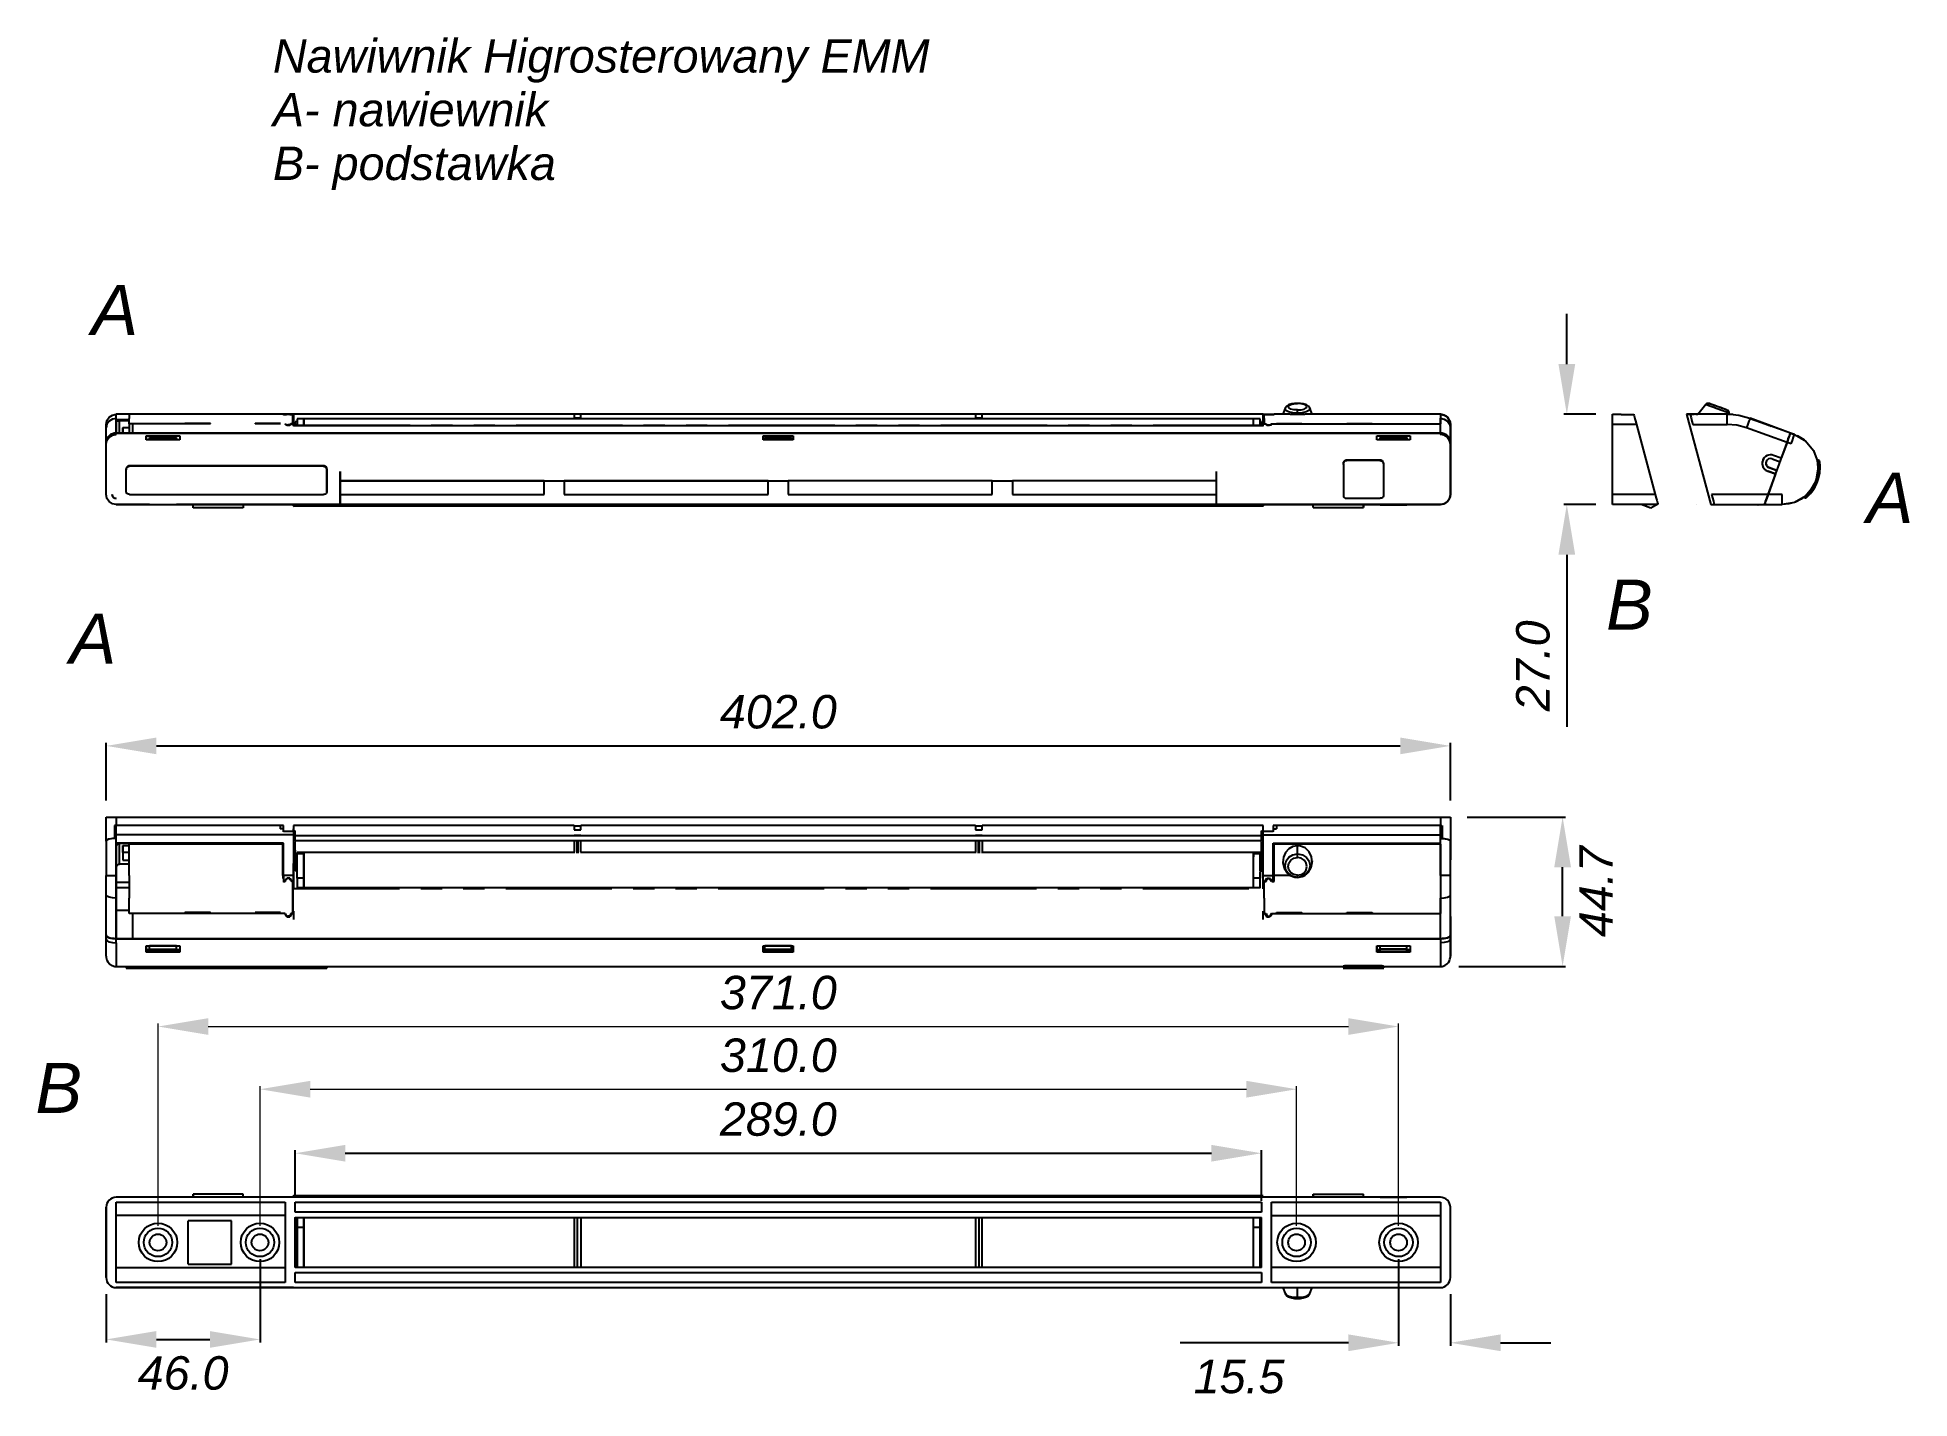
# Model space of a CAD drawing. Extents: x 77 to 189, y 55 to 136.
import ezdxf

# ---------------------------------------------------------------- set-up
doc = ezdxf.new("R2010")
doc.units = 0
doc.header["$MEASUREMENT"] = 0
doc.header["$PDSIZE"] = -1
doc.linetypes.add('PHANTOM', pattern=[12.7, 6.35, -1.27, 1.27, -1.27, 1.27, -1.27])
doc.layers.get('0').update_dxf_attribs({"linetype": 'CONTINUOUS'})
doc.layers.get('DEFPOINTS').update_dxf_attribs({"linetype": 'CONTINUOUS'})
doc.styles.get("Standard").update_dxf_attribs({"font": 'ARIALI.TTF'})
doc.dimstyles.get("Standard").update_dxf_attribs({"dimtxt": 0.18, "dimasz": 0.18, "dimexe": 0.18, "dimexo": 0.0625, "dimgap": 0.09, "dimtad": 0, "dimtih": 1, "dimtoh": 1, "dimdec": 4, "dimzin": 0, "dimdsep": 46, "dimtxsty": 'Standard', "dimcen": 0.09, "dimadec": 65535, "dimazin": 0, "dimtfac": 1, "dimtdec": 4, "dimtofl": 0, "dimtmove": 0, "dimatfit": 0, "dimfxl": 0, "dimtolj": 1, "dimtzin": 0, "dimarcsym": 0})

msp = doc.modelspace()

# ---------------------------------------------------------------- texts
at = {"linetype": 'Continuous'}
for s, height, p in [('Nawiwnik Higrosterowany EMM', 2, (91.22, 134.29)), ('A- nawiewnik', 2, (91.22, 131.077)), ('B- podstawka', 2, (91.22, 127.864)), ('A', 3, (186.542, 107.347)), ('B', 3, (170.956, 100.955))]:
    msp.add_text(s, height=height, dxfattribs=at).set_placement(p)

# ---------------------------------------------------------------- blocks, each defined once
blk = doc.blocks.new('*D0')
at = {"color": 0, "linetype": 'ByBlock'}
for p, q in [((171.98, 116.85), (171.98, 119.85)), ((173.71, 113.85), (171.8, 113.85)), ((173.71, 108.45), (171.8, 108.45)), ((171.98, 105.45), (171.98, 95.15))]:
    blk.add_line(p, q, dxfattribs=at)
for points in [[(171.48, 116.85), (172.48, 116.85), (171.98, 113.85)], [(171.48, 105.45), (172.48, 105.45), (171.98, 108.45)]]:
    blk.add_solid(points, dxfattribs=at)
at = {"layer": 'DEFPOINTS', "color": 0, "linetype": 'ByBlock'}
for p in [(174.71, 113.85), (171.98, 108.45), (174.71, 108.45)]:
    blk.add_point(p, dxfattribs=at)
at = {"color": 0, "linetype": 'ByBlock', "insert": (169.96, 98.8), "char_height": 2, "attachment_point": 5, "rotation": 90}
blk.add_mtext('\\A1;27.0', dxfattribs=at)
blk = doc.blocks.new('*D1')
at = {"color": 0, "linetype": 'ByBlock'}
for p, q in [((81.25, 90.75), (81.25, 94.19)), ((161.65, 90.75), (161.65, 94.19)), ((84.25, 94.01), (158.65, 94.01))]:
    blk.add_line(p, q, dxfattribs=at)
for points in [[(84.25, 94.51), (84.25, 93.51), (81.25, 94.01)], [(158.65, 94.51), (158.65, 93.51), (161.65, 94.01)]]:
    blk.add_solid(points, dxfattribs=at)
at = {"layer": 'DEFPOINTS', "color": 0, "linetype": 'ByBlock'}
for p in [(161.65, 94.01), (81.25, 89.75), (161.65, 89.75)]:
    blk.add_point(p, dxfattribs=at)
at = {"color": 0, "linetype": 'ByBlock', "insert": (121.45, 96.04), "char_height": 2, "attachment_point": 5}
blk.add_mtext('\\A1;402.0', dxfattribs=at)
blk = doc.blocks.new('*D2')
at = {"color": 0, "linetype": 'ByBlock'}
for p, q in [((162.65, 89.75), (168.54, 89.75)), ((168.36, 83.82), (168.36, 86.75)), ((162.16, 80.82), (168.54, 80.82))]:
    blk.add_line(p, q, dxfattribs=at)
for points in [[(167.86, 86.75), (168.86, 86.75), (168.36, 89.75)], [(167.86, 83.82), (168.86, 83.82), (168.36, 80.82)]]:
    blk.add_solid(points, dxfattribs=at)
at = {"layer": 'DEFPOINTS', "color": 0, "linetype": 'ByBlock'}
for p in [(161.65, 89.75), (168.36, 89.75), (161.16, 80.82)]:
    blk.add_point(p, dxfattribs=at)
at = {"color": 0, "linetype": 'ByBlock', "insert": (170.36, 85.29), "char_height": 2, "attachment_point": 5, "rotation": 90}
blk.add_mtext('\\A1;44.7', dxfattribs=at)
blk = doc.blocks.new('*D3')
at = {"color": 0, "linetype": 'ByBlock'}
for p, q in [((92.55, 67.1), (92.55, 69.82)), ((95.55, 69.64), (147.35, 69.64)), ((150.35, 66.8), (150.35, 69.82))]:
    blk.add_line(p, q, dxfattribs=at)
for points in [[(95.55, 70.14), (95.55, 69.14), (92.55, 69.64)], [(147.35, 70.14), (147.35, 69.14), (150.35, 69.64)]]:
    blk.add_solid(points, dxfattribs=at)
at = {"layer": 'DEFPOINTS', "color": 0, "linetype": 'ByBlock'}
for p in [(150.35, 69.64), (92.55, 66.1), (150.35, 65.8)]:
    blk.add_point(p, dxfattribs=at)
at = {"color": 0, "linetype": 'ByBlock', "insert": (121.45, 71.67), "char_height": 2, "attachment_point": 5}
blk.add_mtext('\\A1;289.0', dxfattribs=at)
blk = doc.blocks.new('*D4')
at = {"color": 0, "linetype": 'ByBlock'}
for p, q in [((158.55, 63.3), (158.55, 58.12)), ((161.65, 61.2), (161.65, 58.12)), ((155.55, 58.3), (145.48, 58.3)), ((164.65, 58.3), (167.65, 58.3))]:
    blk.add_line(p, q, dxfattribs=at)
for points in [[(155.55, 58.8), (155.55, 57.8), (158.55, 58.3)], [(164.65, 58.8), (164.65, 57.8), (161.65, 58.3)]]:
    blk.add_solid(points, dxfattribs=at)
at = {"layer": 'DEFPOINTS', "color": 0, "linetype": 'ByBlock'}
for p in [(158.55, 64.3), (161.65, 62.2), (158.55, 58.3)]:
    blk.add_point(p, dxfattribs=at)
at = {"color": 0, "linetype": 'ByBlock', "insert": (149.01, 56.27), "char_height": 2, "attachment_point": 5}
blk.add_mtext('\\A1;15.5', dxfattribs=at)
blk = doc.blocks.new('*D5')
at = {"color": 0, "linetype": 'ByBlock'}
for p, q in [((90.45, 63.3), (90.45, 58.32)), ((81.25, 61.2), (81.25, 58.32)), ((84.25, 58.5), (87.45, 58.5))]:
    blk.add_line(p, q, dxfattribs=at)
for points in [[(84.25, 59), (84.25, 58), (81.25, 58.5)], [(87.45, 59), (87.45, 58), (90.45, 58.5)]]:
    blk.add_solid(points, dxfattribs=at)
at = {"layer": 'DEFPOINTS', "color": 0, "linetype": 'ByBlock'}
for p in [(90.45, 64.3), (81.25, 62.2), (90.45, 58.5)]:
    blk.add_point(p, dxfattribs=at)
at = {"color": 0, "linetype": 'ByBlock', "insert": (85.85, 56.48), "char_height": 2, "attachment_point": 5}
blk.add_mtext('\\A1;46.0', dxfattribs=at)
blk = doc.blocks.new('A$C6E980BFA')
at = {"linetype": 'Continuous'}
blk.add_text('A', height=3, dxfattribs=at).set_placement((0.14, 0.92))
blk = doc.blocks.new('A$C16DB6A26')
at = {"linetype": 'Continuous'}
blk.add_text('B', height=3, dxfattribs=at).set_placement((0.06, 0.92))
blk = doc.blocks.new('*D9')
at = {"color": 0, "linetype": 'Continuous', "lineweight": 0}
for p, q in [((90.45, 65.3), (90.45, 73.65)), ((93.45, 73.47), (149.45, 73.47)), ((152.45, 65.3), (152.45, 73.65))]:
    blk.add_line(p, q, dxfattribs=at)
for points in [[(93.45, 73.97), (93.45, 72.97), (90.45, 73.47)], [(149.45, 73.97), (149.45, 72.97), (152.45, 73.47)]]:
    blk.add_solid(points, dxfattribs=at)
at = {"layer": 'DEFPOINTS', "color": 0, "linetype": 'Continuous', "lineweight": 0}
for p in [(152.45, 73.47), (90.45, 64.3), (152.45, 64.3)]:
    blk.add_point(p, dxfattribs=at)
at = {"color": 0, "linetype": 'Continuous', "lineweight": 0, "insert": (121.45, 75.49), "char_height": 2, "attachment_point": 5}
blk.add_mtext('\\A1;310.0', dxfattribs=at)
blk = doc.blocks.new('*D10')
at = {"color": 0, "linetype": 'Continuous', "lineweight": 0}
for p, q in [((84.35, 65.3), (84.35, 77.4)), ((158.55, 65.3), (158.55, 77.4)), ((87.35, 77.22), (155.55, 77.22))]:
    blk.add_line(p, q, dxfattribs=at)
for points in [[(87.35, 77.72), (87.35, 76.72), (84.35, 77.22)], [(155.55, 77.72), (155.55, 76.72), (158.55, 77.22)]]:
    blk.add_solid(points, dxfattribs=at)
at = {"layer": 'DEFPOINTS', "color": 0, "linetype": 'Continuous', "lineweight": 0}
for p in [(158.55, 77.22), (84.35, 64.3), (158.55, 64.3)]:
    blk.add_point(p, dxfattribs=at)
at = {"color": 0, "linetype": 'Continuous', "lineweight": 0, "insert": (121.45, 79.24), "char_height": 2, "attachment_point": 5}
blk.add_mtext('\\A1;371.0', dxfattribs=at)

# ---------------------------------------------------------------- dimensions: what is measured, and where the dimension line sits
at = {"linetype": 'Continuous'}
dim = msp.add_linear_dim(base=(168.612, 108.447), p1=(171.342, 113.847), p2=(171.342, 108.447), angle=90, dimstyle='Standard', override={"dimtxt": 2, "dimasz": 3, "dimexo": 1, "dimgap": 1, "dimtad": 2, "dimtih": 0, "dimtoh": 0, "dimdec": 1, "dimlfac": 5, "dimdle": 1, "dimtdec": 1, "dimtmove": 0, "dimatfit": 3}, dxfattribs=at)
dim.commit()
dim.dimension.update_dxf_attribs({"geometry": '*D0', "text_midpoint": (166.59, 98.797), "insert": (-3.368, 0)})
for base, p1, p2, picture, middle in [((161.647, 94.015), (81.247, 89.754), (161.647, 89.754), '*D1', (121.447, 96.036)), ((150.347, 69.643), (92.547, 66.104), (150.347, 65.802), '*D3', (121.447, 71.665)), ((90.447, 58.502), (81.247, 62.204), (90.447, 64.304), '*D5', (85.847, 56.481)), ((158.547, 58.295), (161.647, 62.204), (158.547, 64.304), '*D4', (149.012, 56.274))]:
    dim = msp.add_linear_dim(base=base, p1=p1, p2=p2, dimstyle='Standard', override={"dimtxt": 2, "dimasz": 3, "dimexo": 1, "dimgap": 1, "dimtad": 2, "dimtih": 0, "dimtoh": 0, "dimdec": 1, "dimlfac": 5, "dimdle": 1, "dimtdec": 1, "dimtmove": 0, "dimatfit": 3}, dxfattribs=at)
    dim.commit()
    dim.dimension.update_dxf_attribs({"geometry": picture, "text_midpoint": middle})
dim = msp.add_linear_dim(base=(168.364, 89.754), p1=(161.16, 80.821), p2=(161.647, 89.754), angle=90, dimstyle='Standard', override={"dimtxt": 2, "dimasz": 3, "dimexo": 1, "dimgap": 1, "dimtad": 2, "dimtih": 0, "dimtoh": 0, "dimdec": 1, "dimlfac": 5, "dimdle": 1, "dimtdec": 1, "dimtmove": 0, "dimatfit": 3}, dxfattribs=at)
dim.commit()
dim.dimension.update_dxf_attribs({"geometry": '*D2', "text_midpoint": (170.364, 85.287)})
at = {"linetype": 'Continuous', "lineweight": 0}
for base, p1, p2, picture, middle in [((158.547, 77.217), (84.347, 64.304), (158.547, 64.304), '*D10', (121.447, 79.238)), ((152.447, 73.465), (90.447, 64.304), (152.447, 64.304), '*D9', (121.447, 75.487))]:
    dim = msp.add_linear_dim(base=base, p1=p1, p2=p2, dimstyle='Standard', override={"dimtxt": 2, "dimasz": 3, "dimexo": 1, "dimgap": 1, "dimtad": 2, "dimtih": 0, "dimtoh": 0, "dimdec": 1, "dimlfac": 5, "dimdsep": 0, "dimdle": 1, "dimadec": 0, "dimtdec": 1, "dimatfit": 3, "dimlwd": 0, "dimlwe": 0}, dxfattribs=at)
    dim.commit()
    dim.dimension.update_dxf_attribs({"geometry": picture, "text_midpoint": middle})

# ---------------------------------------------------------------- linework, layer by layer
at = {"color": 7, "linetype": 'Continuous'}
for p, q in [((176.931, 114.428), (176.443, 113.839)), ((176.943, 114.423), (176.918, 114.432)), ((91.847, 113.848), (81.847, 113.847)), ((81.847, 113.847), (81.847, 113.847)), ((81.847, 113.513), (81.847, 113.847)), ((81.847, 112.726), (81.847, 113.606)), ((81.847, 113.373), (81.847, 113.513)), ((82.62, 113.513), (81.847, 113.513)), ((81.847, 113.373), (81.847, 112.721)), ((91.82, 113.847), (82.62, 113.847)), ((82.62, 113.273), (82.62, 113.606)), ((82.62, 113.272), (82.62, 112.726)), ((82.847, 112.726), (82.847, 113.272)), ((87.48, 113.293), (85.96, 113.293)), ((85.96, 113.293), (85.96, 113.273)), ((85.961, 113.273), (85.96, 113.293)), ((87.48, 113.273), (85.96, 113.273)), ((87.48, 113.273), (87.48, 113.293)), ((91.68, 113.293), (90.16, 113.293)), ((90.161, 113.273), (90.16, 113.293)), ((91.68, 113.273), (90.16, 113.273)), ((91.82, 113.847), (91.82, 113.847)), ((91.82, 113.847), (91.82, 113.83)), ((91.947, 113.83), (91.82, 113.83)), ((92.447, 113.848), (91.847, 113.848)), ((91.847, 113.831), (91.947, 113.831)), ((91.947, 113.831), (92.04, 113.842)), ((91.947, 113.273), (92.062, 113.204)), ((92.062, 113.844), (92.062, 113.842)), ((92.231, 113.844), (92.062, 113.844)), ((92.062, 113.204), (92.231, 113.204)), ((92.231, 113.844), (92.347, 113.831)), ((92.231, 113.844), (92.231, 113.84)), ((92.347, 113.273), (92.231, 113.204)), ((92.42, 113.83), (92.293, 113.83)), ((92.42, 113.273), (92.293, 113.273)), ((92.347, 113.83), (92.347, 113.831)), ((92.347, 113.831), (92.447, 113.831)), ((92.347, 113.273), (92.447, 113.273)), ((92.42, 113.83), (92.42, 113.606)), ((92.42, 113.247), (92.42, 113.83)), ((92.42, 113.606), (92.42, 113.273)), ((92.42, 113.273), (92.42, 113.273)), ((92.447, 113.848), (92.447, 113.848)), ((92.447, 113.744), (92.447, 113.848)), ((109.247, 113.847), (92.447, 113.848)), ((92.447, 113.831), (92.447, 113.167)), ((92.447, 113.273), (92.447, 113.143)), ((92.447, 113.167), (92.447, 113.273)), ((150.447, 113.168), (92.447, 113.167)), ((92.672, 113.397), (92.547, 113.397)), ((92.547, 113.247), (92.547, 113.397)), ((92.547, 113.247), (92.547, 113.167)), ((93.072, 113.578), (92.672, 113.578)), ((92.672, 113.167), (92.672, 113.2)), ((149.872, 113.579), (93.072, 113.578)), ((109.247, 113.847), (109.247, 113.647)), ((109.647, 113.847), (109.247, 113.847)), ((109.247, 113.578), (109.247, 113.647)), ((109.647, 113.647), (109.647, 113.847)), ((133.247, 113.847), (109.647, 113.847)), ((109.647, 113.578), (109.647, 113.647)), ((133.247, 113.847), (133.247, 113.647)), ((133.647, 113.847), (133.247, 113.847)), ((133.247, 113.579), (133.247, 113.647)), ((133.647, 113.647), (133.647, 113.847)), ((150.447, 113.847), (133.647, 113.847)), ((133.647, 113.579), (133.647, 113.647)), ((150.271, 113.58), (149.871, 113.579)), ((150.347, 113.397), (150.271, 113.397)), ((150.272, 113.201), (150.272, 113.168)), ((150.347, 113.247), (150.347, 113.397)), ((150.347, 113.168), (150.347, 113.247)), ((150.447, 113.849), (151.047, 113.849)), ((150.547, 113.832), (150.447, 113.832)), ((150.447, 113.247), (150.447, 113.832)), ((150.447, 113.144), (150.447, 113.274)), ((150.447, 113.274), (150.547, 113.274)), ((150.507, 113.832), (150.634, 113.832)), ((150.507, 113.607), (150.507, 113.274)), ((150.507, 113.274), (150.634, 113.274)), ((150.547, 113.832), (150.662, 113.845)), ((150.547, 113.832), (150.547, 113.832)), ((150.547, 113.274), (150.662, 113.205)), ((150.634, 113.274), (150.634, 113.222)), ((150.662, 113.845), (150.662, 113.839)), ((150.662, 113.845), (150.831, 113.845)), ((150.662, 113.205), (150.831, 113.205)), ((150.831, 113.845), (150.831, 113.844)), ((150.947, 113.274), (150.831, 113.205)), ((150.947, 113.832), (150.85, 113.844)), ((151.047, 113.832), (150.947, 113.832)), ((150.947, 113.274), (161.047, 113.274)), ((150.98, 113.832), (151.107, 113.832)), ((150.98, 113.274), (151.247, 113.274)), ((151.047, 113.849), (151.047, 113.849)), ((151.047, 113.849), (151.047, 113.832)), ((151.047, 113.849), (151.107, 113.849)), ((152.073, 113.849), (151.107, 113.849)), ((151.247, 113.294), (152.767, 113.294)), ((151.247, 113.274), (151.247, 113.294)), ((151.766, 114.211), (151.625, 113.851)), ((152.766, 113.274), (152.767, 113.294)), ((152.767, 113.294), (152.767, 113.274)), ((161.047, 113.849), (152.941, 113.849)), ((153.389, 113.851), (153.248, 114.211)), ((155.447, 113.294), (156.967, 113.294)), ((155.447, 113.274), (155.447, 113.294)), ((156.966, 113.274), (156.967, 113.294)), ((156.967, 113.294), (156.967, 113.274)), ((156.967, 113.274), (161.047, 113.274)), ((161.047, 113.849), (161.047, 113.849)), ((161.047, 113.274), (161.047, 113.608)), ((161.047, 113.608), (161.047, 113.274)), ((161.647, 113.249), (161.647, 109.049)), ((161.647, 113.247), (161.647, 112.26)), ((171.342, 113.247), (171.342, 113.847)), ((171.342, 113.847), (171.858, 113.847)), ((171.342, 109.047), (171.342, 113.247)), ((171.858, 113.839), (172.62, 113.839)), ((172.779, 113.247), (173.904, 109.047)), ((175.779, 113.848), (175.779, 113.847)), ((175.779, 113.848), (176.231, 113.848)), ((175.986, 113.847), (175.779, 113.847)), ((176.266, 113.847), (175.986, 113.847)), ((178.2, 113.848), (176.266, 113.847)), ((176.267, 113.849), (176.267, 113.849)), ((178.201, 113.849), (176.331, 113.849)), ((176.331, 113.849), (176.451, 113.849)), ((178.361, 113.844), (178.361, 113.844)), ((178.566, 113.831), (178.414, 113.841)), ((178.566, 113.831), (178.566, 113.831)), ((178.566, 113.831), (178.566, 113.831)), ((178.568, 113.83), (178.568, 113.83)), ((178.568, 113.83), (178.568, 113.83)), ((181.987, 112.726), (179.568, 113.606)), ((180.428, 113.295), (179.569, 113.608)), ((179.569, 113.608), (180.485, 113.274)), ((179.569, 113.607), (180.429, 113.294)), ((179.569, 113.606), (180.484, 113.273)), ((180.429, 113.294), (180.485, 113.274)), ((180.429, 113.294), (180.429, 113.294)), ((180.484, 113.275), (180.429, 113.294)), ((180.429, 113.294), (180.429, 113.294)), ((180.429, 113.294), (180.429, 113.294)), ((180.429, 113.294), (180.429, 113.294)), ((180.429, 113.293), (180.429, 113.293)), ((180.429, 113.293), (180.429, 113.293)), ((180.484, 113.273), (180.484, 113.273)), ((180.484, 113.273), (180.672, 113.204)), ((180.484, 113.273), (180.672, 113.204)), ((180.484, 113.273), (180.484, 113.273)), ((180.842, 113.144), (180.485, 113.274)), ((180.485, 113.273), (180.485, 113.273)), ((180.485, 113.273), (180.485, 113.273)), ((180.485, 113.272), (180.485, 113.272)), ((181.989, 112.727), (180.486, 113.274)), ((180.642, 113.217), (180.674, 113.205)), ((180.648, 113.213), (180.841, 113.143)), ((180.672, 113.204), (180.672, 113.204)), ((180.674, 113.205), (180.674, 113.205)), ((81.247, 112.162), (81.247, 113.042)), ((81.247, 112.073), (81.247, 112.162)), ((81.847, 112.726), (161.047, 112.727)), ((82.847, 112.726), (81.847, 112.726)), ((82.247, 113.05), (82.62, 113.05)), ((82.247, 113.05), (82.247, 112.726)), ((82.247, 112.726), (82.247, 113.048)), ((161.047, 112.727), (82.847, 112.726)), ((83.647, 112.559), (85.647, 112.559)), ((83.647, 112.326), (83.647, 112.559)), ((83.647, 112.559), (83.647, 112.326)), ((85.647, 112.326), (83.647, 112.326)), ((85.447, 112.461), (83.847, 112.461)), ((83.847, 112.392), (83.847, 112.461)), ((83.847, 112.326), (83.847, 112.392)), ((83.847, 112.392), (85.447, 112.392)), ((85.447, 112.392), (85.447, 112.461)), ((85.447, 112.326), (85.447, 112.461)), ((85.447, 112.392), (85.447, 112.326)), ((85.647, 112.559), (85.647, 112.326)), ((120.547, 112.56), (122.347, 112.56)), ((120.547, 112.327), (120.547, 112.56)), ((120.547, 112.56), (120.547, 112.327)), ((122.347, 112.327), (120.547, 112.327)), ((122.247, 112.461), (120.647, 112.461)), ((120.647, 112.393), (120.647, 112.461)), ((120.647, 112.327), (120.647, 112.393)), ((120.647, 112.393), (122.247, 112.393)), ((122.247, 112.393), (122.247, 112.461)), ((122.247, 112.327), (122.247, 112.461)), ((122.247, 112.393), (122.247, 112.327)), ((122.347, 112.56), (122.347, 112.327)), ((157.247, 112.561), (159.247, 112.561)), ((157.247, 112.327), (157.247, 112.561)), ((157.247, 112.327), (157.247, 112.561)), ((159.247, 112.328), (157.247, 112.327)), ((157.447, 112.462), (159.047, 112.462)), ((157.447, 112.393), (157.447, 112.462)), ((159.047, 112.394), (157.447, 112.393)), ((157.447, 112.327), (157.447, 112.393)), ((159.047, 112.462), (159.047, 112.328)), ((159.047, 112.394), (159.047, 112.462)), ((159.047, 112.328), (159.047, 112.394)), ((159.247, 112.561), (159.247, 112.328)), ((161.647, 109.049), (161.647, 112.163)), ((161.647, 112.163), (161.647, 109.049)), ((180.649, 109.047), (181.782, 112.162)), ((181.782, 112.162), (181.44, 111.221)), ((181.989, 112.727), (181.987, 112.726)), ((181.987, 112.726), (181.989, 112.727)), ((181.987, 112.726), (181.987, 112.726)), ((181.989, 112.727), (182.232, 112.638)), ((182.416, 112.559), (182.8, 112.326)), ((182.416, 112.559), (182.416, 112.559)), ((182.8, 112.326), (182.416, 112.559)), ((182.417, 112.56), (182.801, 112.327)), ((182.417, 112.56), (182.417, 112.56)), ((182.8, 112.327), (182.417, 112.56)), ((182.418, 112.561), (182.801, 112.328)), ((182.418, 112.561), (182.418, 112.561)), ((182.801, 112.327), (182.418, 112.561)), ((182.801, 112.327), (182.8, 112.327)), ((182.8, 112.326), (182.8, 112.326)), ((182.801, 112.328), (182.801, 112.327)), ((155.247, 110.894), (155.247, 110.855)), ((155.447, 111.122), (157.447, 111.122)), ((157.447, 111.081), (155.447, 111.081)), ((157.647, 110.894), (157.647, 110.855)), ((180.895, 111.186), (181.365, 111.015)), ((181.44, 111.221), (180.97, 111.392)), ((183.591, 111.122), (183.591, 111.122)), ((183.703, 111.081), (183.591, 111.122)), ((183.591, 111.122), (183.703, 111.081)), ((183.635, 110.777), (183.634, 110.894)), ((183.703, 111.081), (183.703, 111.081)), ((82.447, 110.566), (82.447, 110.531)), ((82.647, 110.782), (94.247, 110.782)), ((94.247, 110.744), (82.647, 110.744)), ((94.447, 110.53), (94.447, 110.567)), ((95.247, 109.875), (95.247, 109.883)), ((95.247, 109.883), (107.447, 109.883)), ((95.247, 109.875), (95.247, 109.053)), ((95.247, 109.875), (107.447, 109.875)), ((95.947, 109.883), (95.947, 109.875)), ((95.947, 109.875), (95.947, 109.883)), ((107.447, 109.883), (107.447, 109.875)), ((107.447, 109.875), (108.647, 109.875)), ((107.447, 109.875), (108.647, 109.875)), ((107.447, 109.875), (107.447, 109.875)), ((107.447, 109.053), (107.447, 109.875)), ((108.647, 109.883), (120.847, 109.884)), ((108.647, 109.875), (108.647, 109.883)), ((108.647, 109.875), (108.647, 109.883)), ((108.647, 109.875), (120.847, 109.876)), ((108.647, 109.875), (108.647, 109.054)), ((108.647, 109.875), (108.647, 109.054)), ((108.647, 109.875), (108.647, 109.875)), ((120.847, 109.883), (120.847, 109.876)), ((120.847, 109.876), (122.047, 109.876)), ((120.847, 109.876), (122.047, 109.876)), ((120.847, 109.876), (120.847, 109.876)), ((120.847, 109.054), (120.847, 109.876)), ((122.047, 109.884), (134.247, 109.884)), ((122.047, 109.876), (122.047, 109.884)), ((122.047, 109.876), (122.047, 109.883)), ((122.047, 109.876), (122.047, 109.054)), ((122.047, 109.876), (122.047, 109.054)), ((122.047, 109.876), (122.047, 109.876)), ((134.247, 109.876), (122.047, 109.876)), ((122.647, 109.876), (122.647, 109.884)), ((122.723, 109.884), (122.722, 109.876)), ((123.747, 109.884), (123.747, 109.876)), ((123.747, 109.884), (123.747, 109.876)), ((128.147, 109.884), (128.147, 109.876)), ((128.147, 109.884), (128.147, 109.876)), ((134.247, 109.884), (134.247, 109.876)), ((134.247, 109.876), (135.447, 109.876)), ((134.247, 109.876), (135.447, 109.876)), ((134.247, 109.876), (134.247, 109.876)), ((134.247, 109.054), (134.247, 109.876)), ((135.447, 109.884), (147.647, 109.884)), ((135.447, 109.876), (135.447, 109.884)), ((135.447, 109.876), (135.447, 109.884)), ((135.447, 109.876), (135.447, 109.054)), ((135.447, 109.876), (135.447, 109.054)), ((135.447, 109.876), (135.447, 109.876)), ((147.647, 109.876), (135.447, 109.876)), ((180.628, 110.453), (181.098, 110.282)), ((181.098, 110.282), (180.628, 110.452)), ((181.098, 110.282), (180.649, 109.047)), ((180.704, 110.661), (181.137, 110.503)), ((181.174, 110.49), (180.704, 110.661)), ((181.173, 110.489), (180.704, 110.66)), ((181.173, 110.489), (180.704, 110.66)), ((181.137, 110.503), (181.136, 110.503)), ((181.137, 110.503), (181.174, 110.49)), ((181.137, 110.503), (181.137, 110.503)), ((183.645, 110.782), (183.645, 110.782)), ((183.747, 110.744), (183.645, 110.782)), ((183.645, 110.782), (183.748, 110.744)), ((183.739, 110.855), (183.739, 110.738)), ((183.739, 110.855), (183.739, 110.738)), ((183.748, 110.744), (183.747, 110.744)), ((82.647, 109.053), (94.247, 109.053)), ((94.447, 109.251), (94.447, 109.215)), ((95.247, 109.053), (95.247, 108.842)), ((95.247, 109.053), (107.447, 109.053)), ((108.647, 109.054), (120.847, 109.054)), ((122.047, 109.054), (134.247, 109.054)), ((135.447, 109.054), (147.647, 109.054)), ((155.447, 108.826), (157.447, 108.826)), ((157.647, 109.014), (157.647, 108.976)), ((182.882, 108.826), (182.77, 108.867)), ((182.976, 109.042), (183.027, 109.099)), ((182.977, 109.04), (182.978, 109.04)), ((182.979, 109.041), (182.979, 109.041)), ((182.979, 109.041), (182.979, 109.041)), ((183.029, 109.09), (183.132, 109.053)), ((183.048, 108.968), (183.048, 108.968)), ((183.125, 109.06), (183.055, 108.976)), ((183.125, 109.06), (183.055, 108.976)), ((183.132, 109.053), (183.132, 109.053)), ((81.847, 108.447), (81.947, 108.447)), ((81.847, 108.447), (81.847, 108.447)), ((81.947, 108.447), (81.847, 108.447)), ((81.847, 108.447), (83.847, 108.447)), ((81.947, 108.447), (95.247, 108.448)), ((81.947, 108.447), (83.638, 108.447)), ((83.847, 108.447), (81.947, 108.447)), ((81.947, 108.447), (81.947, 108.447)), ((83.647, 108.447), (83.647, 108.447)), ((83.647, 108.447), (83.847, 108.447)), ((83.647, 108.447), (85.647, 108.447)), ((85.447, 108.432), (83.847, 108.432)), ((157.447, 108.449), (85.447, 108.447)), ((85.447, 108.432), (85.447, 108.447)), ((85.447, 108.432), (85.447, 108.447)), ((85.447, 108.447), (85.647, 108.447)), ((85.447, 108.447), (86.447, 108.447)), ((85.647, 108.447), (85.647, 108.447)), ((85.656, 108.447), (95.247, 108.448)), ((86.447, 108.262), (86.447, 108.447)), ((89.447, 108.262), (86.447, 108.262)), ((89.447, 108.448), (89.447, 108.448)), ((89.447, 108.448), (89.447, 108.262)), ((89.447, 108.448), (89.447, 108.262)), ((89.447, 108.447), (91.847, 108.447)), ((91.847, 108.448), (91.847, 108.448)), ((91.847, 108.447), (91.847, 108.448)), ((91.847, 108.447), (92.447, 108.447)), ((92.447, 108.448), (92.447, 108.448)), ((92.447, 108.362), (150.447, 108.363)), ((147.647, 108.449), (95.247, 108.448)), ((95.247, 108.448), (147.647, 108.449)), ((95.247, 108.448), (95.247, 108.448)), ((147.647, 108.449), (157.247, 108.449)), ((147.647, 108.449), (160.947, 108.449)), ((147.647, 108.449), (147.647, 108.449)), ((150.447, 108.449), (150.447, 108.449)), ((150.447, 108.449), (150.447, 108.449)), ((150.447, 108.447), (150.447, 108.382)), ((150.447, 108.447), (151.047, 108.447)), ((151.047, 108.449), (151.047, 108.449)), ((151.047, 108.447), (151.047, 108.449)), ((151.047, 108.447), (153.447, 108.447)), ((156.447, 108.449), (153.447, 108.449)), ((153.447, 108.263), (153.447, 108.449)), ((153.447, 108.263), (156.447, 108.263)), ((156.447, 108.449), (156.447, 108.449)), ((156.447, 108.449), (156.447, 108.263)), ((156.447, 108.263), (156.447, 108.449)), ((156.447, 108.447), (157.447, 108.447)), ((157.247, 108.449), (157.447, 108.449)), ((159.247, 108.449), (157.247, 108.449)), ((157.247, 108.449), (157.247, 108.449)), ((157.447, 108.433), (159.047, 108.433)), ((159.047, 108.449), (159.047, 108.433)), ((159.047, 108.433), (159.047, 108.449)), ((160.947, 108.449), (159.047, 108.449)), ((159.047, 108.449), (159.247, 108.449)), ((159.047, 108.447), (161.047, 108.447)), ((159.247, 108.449), (161.047, 108.449)), ((159.247, 108.449), (159.247, 108.449)), ((161.047, 108.449), (160.947, 108.449)), ((160.947, 108.449), (161.047, 108.449)), ((160.947, 108.449), (160.947, 108.449)), ((161.047, 108.449), (160.947, 108.449)), ((161.047, 108.449), (161.047, 108.449)), ((172.983, 108.447), (171.342, 108.447)), ((174.063, 108.456), (172.983, 108.456)), ((173.068, 108.467), (173.632, 108.262)), ((176.351, 108.456), (176.351, 108.447)), ((177.226, 108.447), (177.433, 108.447)), ((177.433, 108.447), (179.153, 108.447)), ((179.153, 108.447), (180.43, 108.447)), ((179.153, 108.447), (179.153, 108.447)), ((180, 108.447), (180.042, 108.432)), ((180.042, 108.432), (180.074, 108.447)), ((180.43, 108.447), (181.492, 108.447)), ((81.247, 88.316), (81.247, 89.754)), ((81.247, 89.754), (81.847, 89.754)), ((81.847, 89.754), (161.047, 89.754)), ((161.047, 89.754), (161.647, 89.754)), ((161.647, 89.754), (161.647, 88.316)), ((81.747, 89.238), (81.747, 88.475)), ((81.747, 88.638), (81.847, 88.638)), ((81.847, 89.238), (81.748, 89.238)), ((81.847, 88.684), (81.847, 89.238)), ((91.847, 89.238), (81.847, 89.238)), ((81.847, 88.477), (81.847, 88.684)), ((92.447, 88.684), (81.847, 88.684)), ((91.647, 89.238), (91.647, 89.043)), ((91.647, 89.238), (91.647, 89.043)), ((91.847, 89.043), (91.647, 89.043)), ((91.847, 88.891), (91.847, 89.238)), ((92.447, 88.891), (91.847, 88.891)), ((91.847, 88.864), (91.847, 88.891)), ((109.247, 89.238), (92.447, 89.238)), ((92.447, 89.238), (92.447, 88.891)), ((92.447, 88.857), (92.447, 89.043)), ((92.447, 88.891), (92.447, 88.65)), ((92.447, 88.864), (92.447, 88.684)), ((92.447, 88.684), (92.447, 86.263)), ((92.447, 88.65), (92.547, 88.65)), ((92.547, 88.725), (92.547, 88.938)), ((92.547, 88.638), (92.547, 88.725)), ((92.547, 88.338), (92.547, 88.638)), ((109.247, 88.638), (92.547, 88.638)), ((109.247, 89.198), (109.247, 89.238)), ((109.247, 89.198), (109.247, 88.998)), ((109.247, 88.998), (109.647, 88.998)), ((109.647, 88.648), (109.247, 88.648)), ((109.247, 88.648), (109.247, 88.635)), ((109.647, 88.635), (109.247, 88.635)), ((133.247, 89.238), (109.647, 89.238)), ((109.647, 89.198), (109.647, 89.238)), ((109.647, 88.998), (109.647, 89.198)), ((109.647, 88.635), (109.647, 88.648)), ((133.247, 88.638), (109.647, 88.638)), ((133.247, 89.198), (133.247, 89.238)), ((133.247, 89.198), (133.247, 88.998)), ((133.247, 88.998), (133.647, 88.998)), ((133.647, 88.648), (133.247, 88.648)), ((133.247, 88.635), (133.247, 88.648)), ((133.647, 88.635), (133.247, 88.635)), ((133.647, 89.198), (133.647, 89.238)), ((150.447, 89.238), (133.647, 89.238)), ((133.647, 88.998), (133.647, 89.198)), ((133.647, 88.648), (133.647, 88.635)), ((150.347, 88.638), (133.647, 88.638)), ((150.347, 88.725), (150.347, 88.938)), ((150.347, 88.638), (150.347, 88.725)), ((150.447, 88.65), (150.347, 88.65)), ((150.347, 88.338), (150.347, 88.638)), ((150.447, 88.891), (150.447, 89.238)), ((150.447, 88.683), (150.447, 89.042)), ((150.447, 88.891), (150.447, 88.864)), ((151.047, 88.891), (150.447, 88.891)), ((150.447, 88.683), (161.047, 88.683)), ((150.447, 86.262), (150.447, 88.683)), ((151.047, 89.238), (151.047, 88.891)), ((161.047, 89.238), (151.047, 89.238)), ((151.047, 89.042), (151.247, 89.042)), ((151.047, 88.864), (151.047, 88.891)), ((151.247, 89.238), (151.247, 89.042)), ((161.047, 88.683), (161.047, 89.238)), ((161.047, 89.238), (161.146, 89.238)), ((161.047, 88.872), (161.047, 88.799)), ((161.047, 88.476), (161.047, 88.683)), ((161.047, 88.638), (161.147, 88.638)), ((161.147, 89.238), (161.147, 88.475)), ((81.247, 88.316), (81.247, 86.264)), ((81.847, 86.264), (81.847, 88.198)), ((81.847, 87.936), (81.847, 88.198)), ((91.847, 88.198), (81.847, 88.198)), ((81.847, 87.936), (81.847, 86.723)), ((82.247, 88.056), (82.62, 88.056)), ((82.247, 88.056), (82.247, 87.173)), ((82.247, 87.632), (82.247, 88.056)), ((82.247, 87.632), (82.247, 87.173)), ((82.62, 87.632), (82.247, 87.632)), ((82.62, 88.133), (82.62, 88.198)), ((91.82, 88.133), (82.62, 88.133)), ((82.62, 86.263), (82.62, 88.133)), ((91.82, 88.133), (91.82, 88.198)), ((91.82, 88.198), (91.82, 87.581)), ((91.82, 86.263), (91.82, 88.133)), ((91.847, 87.944), (91.82, 87.944)), ((91.847, 87.632), (91.82, 87.632)), ((91.847, 87.428), (91.82, 87.428)), ((91.847, 86.263), (91.847, 88.198)), ((92.447, 87.686), (92.547, 87.686)), ((92.572, 87.428), (92.447, 87.428)), ((150.347, 88.338), (92.547, 88.338)), ((92.547, 87.765), (92.547, 88.3)), ((92.547, 87.765), (92.547, 87.428)), ((92.672, 87.528), (92.572, 87.528)), ((93.072, 87.628), (92.672, 87.628)), ((92.672, 86.103), (92.672, 87.572)), ((109.285, 87.627), (93.072, 87.628)), ((93.072, 86.103), (93.072, 87.572)), ((93.072, 87.572), (93.072, 86.103)), ((109.247, 88.338), (109.247, 87.644)), ((133.286, 87.627), (109.609, 87.627)), ((109.647, 87.644), (109.647, 88.338)), ((133.247, 88.338), (133.247, 87.644)), ((149.872, 87.627), (133.608, 87.627)), ((133.647, 88.338), (133.647, 87.644)), ((149.871, 86.102), (149.873, 87.571)), ((149.872, 86.102), (149.872, 87.571)), ((150.273, 87.627), (149.873, 87.627)), ((150.273, 87.571), (150.271, 86.102)), ((150.373, 87.527), (150.273, 87.527)), ((150.347, 87.765), (150.347, 88.3)), ((150.347, 87.527), (150.347, 87.765)), ((150.347, 87.686), (150.447, 87.686)), ((150.447, 87.427), (150.373, 87.427)), ((151.047, 88.197), (161.047, 88.196)), ((151.047, 86.262), (151.047, 88.197)), ((151.047, 87.943), (151.047, 88.197)), ((151.047, 87.594), (151.047, 87.943)), ((151.047, 87.943), (151.107, 87.943)), ((151.047, 87.594), (151.047, 87.369)), ((151.107, 87.594), (151.047, 87.594)), ((151.107, 87.369), (151.047, 87.369)), ((151.107, 88.133), (151.107, 88.197)), ((161.047, 88.133), (151.107, 88.133)), ((151.107, 86.262), (151.107, 88.133)), ((161.047, 86.262), (161.047, 88.196)), ((161.047, 88.133), (161.047, 86.262)), ((161.647, 86.262), (161.647, 88.315)), ((161.647, 88.315), (161.647, 87.19)), ((81.847, 86.723), (81.847, 85.858)), ((82.62, 86.93), (82.047, 86.93)), ((82.247, 87.173), (82.62, 87.173)), ((91.82, 87.068), (91.847, 87.068)), ((91.82, 86.97), (91.82, 86.076)), ((92.447, 87.068), (92.572, 87.068)), ((92.447, 85.898), (92.447, 86.972)), ((92.572, 86.741), (92.447, 86.741)), ((92.447, 86.701), (92.447, 86.614)), ((92.447, 86.614), (92.447, 86.638)), ((92.447, 86.628), (92.572, 86.628)), ((92.572, 86.528), (92.672, 86.528)), ((150.272, 85.54), (150.275, 86.448)), ((150.274, 86.527), (150.374, 86.527)), ((150.374, 86.74), (150.373, 87.068)), ((150.373, 87.068), (150.447, 87.068)), ((150.447, 86.74), (150.374, 86.74)), ((150.374, 86.627), (150.447, 86.627)), ((151.047, 87.069), (151.107, 87.069)), ((151.047, 85.897), (151.047, 86.971)), ((161.647, 83.813), (161.647, 87.19)), ((81.847, 85.858), (81.847, 85.522)), ((81.847, 85.858), (82.62, 85.858)), ((81.847, 85.522), (81.847, 84.165)), ((82.62, 85.522), (81.847, 85.522)), ((91.947, 85.896), (91.82, 85.896)), ((91.847, 85.898), (91.947, 85.898)), ((91.947, 85.898), (92.062, 86.103)), ((91.947, 85.896), (91.947, 85.898)), ((92.231, 86.103), (92.062, 86.103)), ((92.231, 86.103), (92.347, 85.898)), ((92.347, 85.898), (92.447, 85.898)), ((92.42, 85.896), (92.348, 85.896)), ((92.42, 85.896), (92.42, 84.895)), ((92.447, 85.824), (92.42, 85.824)), ((92.42, 85.466), (92.42, 85.823)), ((92.42, 85.823), (92.42, 85.823)), ((92.42, 85.466), (92.447, 85.466)), ((92.42, 83.98), (92.42, 85.466)), ((92.447, 85.824), (92.447, 85.466)), ((92.447, 85.466), (92.447, 85.482)), ((92.672, 85.531), (93.072, 85.531)), ((93.072, 85.531), (149.872, 85.53)), ((149.871, 85.53), (150.271, 85.53)), ((150.547, 85.897), (150.447, 85.897)), ((150.507, 85.823), (150.447, 85.823)), ((150.447, 85.465), (150.447, 85.823)), ((150.447, 85.465), (150.507, 85.465)), ((150.507, 85.896), (150.507, 85.897)), ((150.507, 85.896), (150.634, 85.896)), ((150.547, 85.897), (150.662, 86.102)), ((150.634, 85.896), (150.634, 86.051)), ((150.662, 86.102), (150.831, 86.102)), ((150.947, 85.897), (150.831, 86.102)), ((151.047, 85.897), (150.947, 85.897)), ((150.98, 85.896), (150.98, 85.897)), ((150.98, 85.896), (151.107, 85.896)), ((81.247, 82.681), (81.247, 85.101)), ((81.847, 82.476), (81.847, 84.896)), ((81.847, 84.165), (81.847, 82.476)), ((82.62, 84.165), (81.847, 84.165)), ((82.62, 83.979), (82.62, 84.895)), ((87.48, 84.035), (85.96, 84.035)), ((85.96, 84.035), (85.96, 83.979)), ((85.968, 84.035), (85.96, 83.979)), ((87.48, 83.979), (87.472, 84.035)), ((87.48, 83.979), (87.48, 84.035)), ((91.68, 84.035), (90.16, 84.035)), ((90.16, 84.035), (90.16, 83.979)), ((90.168, 84.035), (90.16, 83.979)), ((91.68, 83.98), (91.68, 84.035)), ((92.42, 84.895), (92.42, 83.98)), ((92.447, 84.128), (92.447, 83.979)), ((150.447, 83.978), (150.447, 84.127)), ((150.507, 84.894), (150.507, 83.979)), ((151.247, 84.034), (152.767, 84.034)), ((151.247, 83.979), (151.247, 84.034)), ((151.247, 83.978), (151.255, 84.034)), ((152.759, 84.034), (152.767, 83.978)), ((152.767, 84.034), (152.767, 83.979)), ((155.447, 84.034), (156.967, 84.034)), ((155.447, 83.979), (155.447, 84.034)), ((156.959, 84.034), (156.967, 83.978)), ((156.967, 84.034), (156.967, 83.978)), ((161.047, 83.978), (161.047, 84.894)), ((161.047, 84.894), (161.047, 83.978)), ((85.96, 83.979), (82.62, 83.979)), ((82.847, 82.476), (82.847, 83.979)), ((87.48, 83.979), (85.96, 83.979)), ((90.16, 83.979), (87.48, 83.979)), ((91.68, 83.979), (90.16, 83.979)), ((91.947, 83.979), (91.68, 83.979)), ((91.947, 83.979), (92.062, 83.791)), ((92.062, 83.791), (92.062, 83.826)), ((92.062, 83.791), (92.231, 83.791)), ((92.347, 83.979), (92.231, 83.791)), ((92.42, 83.98), (92.293, 83.98)), ((92.347, 83.979), (92.347, 83.98)), ((92.347, 83.979), (92.447, 83.979)), ((92.447, 83.979), (92.447, 83.623)), ((150.447, 83.978), (150.547, 83.978)), ((150.447, 83.622), (150.447, 83.978)), ((150.507, 83.979), (150.634, 83.979)), ((150.547, 83.979), (150.547, 83.978)), ((150.547, 83.978), (150.662, 83.79)), ((150.662, 83.79), (150.662, 83.892)), ((150.662, 83.79), (150.831, 83.79)), ((150.947, 83.978), (150.831, 83.79)), ((150.831, 83.79), (150.831, 83.819)), ((150.947, 83.978), (161.047, 83.978)), ((150.98, 83.978), (151.247, 83.978)), ((156.967, 83.978), (161.047, 83.978)), ((161.647, 83.813), (161.647, 82.68)), ((161.647, 82.68), (161.647, 83.813)), ((161.647, 82.971), (161.647, 83.813)), ((81.247, 82.438), (81.247, 82.681)), ((82.847, 82.476), (81.847, 82.476)), ((81.847, 82.476), (161.047, 82.475)), ((161.047, 82.475), (82.847, 82.476)), ((83.647, 82.047), (85.647, 82.047)), ((83.647, 81.664), (83.647, 82.047)), ((83.647, 82.047), (83.647, 81.794)), ((83.847, 81.805), (83.647, 81.805)), ((83.647, 81.794), (83.647, 81.664)), ((83.647, 81.794), (83.847, 81.794)), ((83.847, 82.04), (83.847, 82.047)), ((85.447, 82.04), (83.847, 82.04)), ((83.847, 81.853), (83.847, 82.04)), ((83.847, 81.853), (85.447, 81.853)), ((83.847, 81.733), (83.847, 81.853)), ((85.447, 81.805), (85.447, 82.047)), ((85.447, 82.047), (85.447, 82.04)), ((85.447, 81.853), (85.447, 82.04)), ((85.447, 81.853), (85.447, 81.733)), ((85.447, 81.805), (85.447, 81.733)), ((85.647, 81.805), (85.447, 81.805)), ((85.447, 81.794), (85.647, 81.794)), ((85.647, 82.047), (85.647, 81.664)), ((120.547, 82.046), (122.347, 82.046)), ((120.547, 81.663), (120.547, 82.046)), ((120.547, 82.046), (120.547, 81.793)), ((120.647, 81.804), (120.547, 81.804)), ((120.547, 81.793), (120.547, 81.663)), ((120.547, 81.793), (120.647, 81.793)), ((120.647, 82.04), (120.647, 82.046)), ((122.247, 82.04), (120.647, 82.04)), ((120.647, 81.852), (120.647, 82.04)), ((120.647, 81.852), (122.247, 81.852)), ((120.647, 81.732), (120.647, 81.852)), ((122.247, 82.046), (122.247, 82.04)), ((122.247, 81.804), (122.247, 82.046)), ((122.247, 81.852), (122.247, 82.04)), ((122.247, 81.852), (122.247, 81.732)), ((122.247, 81.804), (122.247, 81.732)), ((122.347, 81.804), (122.247, 81.804)), ((122.247, 81.793), (122.347, 81.793)), ((122.347, 82.046), (122.347, 81.663)), ((157.247, 82.046), (159.247, 82.046)), ((157.247, 81.662), (157.247, 82.046)), ((157.247, 82.046), (157.247, 81.793)), ((157.447, 81.803), (157.247, 81.803)), ((157.247, 81.793), (157.247, 81.662)), ((157.247, 81.793), (157.447, 81.793)), ((157.447, 82.046), (157.447, 82.039)), ((157.447, 81.851), (157.447, 82.039)), ((157.447, 82.039), (159.047, 82.039)), ((159.047, 81.851), (157.447, 81.851)), ((157.447, 81.732), (157.447, 81.851)), ((159.047, 82.039), (159.047, 82.046)), ((159.047, 81.803), (159.047, 82.046)), ((159.047, 81.851), (159.047, 82.039)), ((159.047, 81.732), (159.047, 81.851)), ((159.047, 81.732), (159.047, 81.803)), ((159.247, 81.803), (159.047, 81.803)), ((159.047, 81.793), (159.247, 81.793)), ((159.247, 82.046), (159.247, 81.662)), ((81.847, 80.812), (82.454, 80.812)), ((82.447, 80.812), (82.447, 80.716)), ((82.461, 80.712), (94.431, 80.712)), ((82.647, 80.819), (94.247, 80.819)), ((94.247, 80.716), (82.647, 80.716)), ((85.647, 81.664), (83.647, 81.664)), ((85.447, 81.733), (83.847, 81.733)), ((94.439, 80.812), (155.247, 80.811)), ((94.447, 80.713), (94.447, 80.812)), ((122.347, 81.663), (120.547, 81.663)), ((122.247, 81.732), (120.647, 81.732)), ((155.231, 80.711), (157.663, 80.711)), ((155.247, 80.829), (155.247, 80.724)), ((155.447, 80.873), (157.447, 80.872)), ((157.447, 80.761), (155.447, 80.761)), ((159.247, 81.662), (157.247, 81.662)), ((157.447, 81.732), (159.047, 81.732)), ((157.647, 80.829), (157.647, 80.826)), ((157.647, 80.829), (157.647, 80.724)), ((157.647, 80.811), (161.047, 80.811)), ((86.447, 67.189), (86.447, 67.004)), ((86.447, 67.004), (86.447, 67.189)), ((89.447, 67.189), (86.447, 67.189)), ((89.447, 67.004), (89.447, 67.189)), ((153.447, 67.188), (153.447, 67.002)), ((153.447, 67.004), (153.447, 67.188)), ((153.447, 67.188), (156.447, 67.188)), ((156.447, 67.004), (156.447, 67.188)), ((81.247, 62.204), (81.247, 66.404)), ((81.247, 65.169), (81.247, 66.404)), ((81.247, 66.404), (81.247, 63.289)), ((81.247, 66.404), (81.247, 62.204)), ((161.047, 67.004), (81.847, 67.004)), ((81.847, 66.704), (91.947, 66.704)), ((81.847, 61.904), (81.847, 66.704)), ((83.847, 67.004), (83.847, 67.019)), ((83.847, 67.019), (83.847, 67.004)), ((85.447, 67.019), (83.847, 67.019)), ((85.447, 67.019), (85.447, 67.004)), ((91.947, 66.704), (91.947, 61.904)), ((150.447, 67.088), (92.447, 67.089)), ((92.547, 66.704), (150.347, 66.704)), ((92.547, 66.104), (92.547, 66.704)), ((150.347, 66.104), (92.547, 66.104)), ((150.347, 66.704), (150.347, 66.104)), ((150.947, 61.904), (150.947, 66.704)), ((150.947, 66.704), (161.047, 66.704)), ((157.447, 67.018), (157.447, 67.002)), ((157.447, 67.004), (157.447, 67.018)), ((157.447, 67.018), (159.047, 67.018)), ((159.047, 67.004), (159.047, 67.018)), ((161.047, 66.704), (161.047, 61.904)), ((161.647, 62.204), (161.647, 66.404)), ((81.247, 65.169), (81.247, 64.998)), ((91.947, 65.909), (81.847, 65.909)), ((86.147, 63.004), (86.147, 65.604)), ((88.747, 65.604), (86.147, 65.604)), ((88.747, 63.004), (88.747, 65.604)), ((92.547, 65.804), (109.446, 65.804)), ((92.547, 62.804), (92.547, 65.804)), ((92.547, 65.741), (92.572, 65.741)), ((92.547, 65.064), (92.572, 65.064)), ((92.572, 65.804), (92.572, 65.741)), ((92.572, 64.962), (92.672, 64.962)), ((92.672, 62.804), (92.672, 65.209)), ((92.672, 64.962), (92.672, 62.804)), ((93.072, 62.804), (93.072, 65.209)), ((93.072, 65.209), (93.072, 62.817)), ((109.247, 65.804), (109.247, 62.804)), ((109.449, 65.804), (133.449, 65.804)), ((109.647, 65.804), (109.647, 62.804)), ((133.247, 65.804), (133.247, 62.804)), ((133.449, 65.804), (150.347, 65.804)), ((133.647, 62.804), (133.647, 65.804)), ((149.871, 62.816), (149.873, 65.208)), ((149.873, 65.669), (149.872, 65.669)), ((149.872, 62.804), (149.872, 65.208)), ((150.273, 65.208), (150.271, 62.804)), ((150.272, 62.804), (150.274, 64.96)), ((150.273, 64.96), (150.373, 64.96)), ((150.347, 62.805), (150.347, 65.802)), ((150.947, 65.909), (161.047, 65.909)), ((81.247, 63.289), (81.247, 64.23)), ((81.247, 64.23), (81.247, 64.059)), ((81.247, 64.23), (81.247, 64.23)), ((81.247, 63.378), (81.247, 63.289)), ((81.247, 63.289), (81.247, 62.409)), ((81.847, 62.802), (91.947, 62.802)), ((86.147, 63.004), (88.747, 63.004)), ((109.447, 62.804), (92.547, 62.804)), ((133.445, 62.804), (109.449, 62.804)), ((150.347, 62.804), (133.447, 62.804)), ((161.047, 62.802), (150.947, 62.802)), ((91.947, 61.904), (81.847, 61.904)), ((81.847, 61.604), (81.847, 61.604)), ((81.847, 61.604), (81.847, 61.604)), ((92.447, 61.603), (81.847, 61.604)), ((91.847, 61.603), (81.847, 61.604)), ((81.847, 61.604), (81.847, 61.604)), ((81.847, 61.604), (161.047, 61.604)), ((91.847, 61.603), (91.847, 61.603)), ((92.447, 61.603), (91.847, 61.603)), ((92.447, 61.604), (92.447, 61.603)), ((92.447, 61.603), (92.447, 61.603)), ((92.547, 62.504), (150.347, 62.504)), ((92.547, 61.904), (92.547, 62.504)), ((150.347, 61.904), (92.547, 61.904)), ((150.347, 62.504), (150.347, 61.904)), ((150.447, 61.602), (150.447, 61.602)), ((150.447, 61.602), (161.047, 61.602)), ((150.447, 61.602), (151.047, 61.602)), ((161.047, 61.904), (150.947, 61.904)), ((151.047, 61.602), (161.047, 61.602)), ((151.047, 61.602), (151.047, 61.602)), ((151.625, 61.6), (151.766, 61.24)), ((153.248, 61.24), (153.389, 61.6)), ((161.047, 61.602), (161.047, 61.602))]:
    msp.add_line(p, q, dxfattribs=at)
at = {"color": 7, "linetype": 'PHANTOM'}
for p, q in [((82.047, 112.726), (82.047, 113.456)), ((92.547, 113.247), (92.447, 113.247)), ((92.672, 113.247), (92.547, 113.247)), ((92.672, 113.2), (93.072, 113.2)), ((93.072, 113.2), (149.872, 113.201)), ((109.247, 113.647), (109.647, 113.647)), ((133.247, 113.647), (133.647, 113.647)), ((149.872, 113.201), (150.272, 113.201)), ((150.347, 113.247), (150.272, 113.247)), ((150.447, 113.247), (150.347, 113.247)), ((150.807, 113.215), (150.807, 113.205)), ((152.507, 113.921), (152.507, 114.109)), ((152.507, 113.847), (152.507, 113.921)), ((161.047, 112.727), (161.047, 113.274)), ((161.647, 113.249), (161.647, 113.249)), ((172.779, 113.247), (171.342, 113.247)), ((176.147, 113.247), (178.2, 113.247)), ((178.2, 113.848), (178.2, 113.848)), ((178.201, 113.849), (178.201, 113.849)), ((178.201, 113.849), (178.201, 113.849)), ((178.324, 113.847), (178.324, 113.921)), ((179.569, 113.608), (179.569, 113.607)), ((179.569, 113.606), (179.569, 113.606)), ((180.841, 113.143), (180.842, 113.144)), ((81.847, 112.637), (81.847, 112.726)), ((161.047, 112.727), (161.047, 112.638)), ((161.647, 112.163), (161.647, 113.044)), ((161.647, 112.075), (161.647, 112.163)), ((181.782, 112.162), (179.363, 113.042)), ((182.025, 112.073), (181.782, 112.162)), ((182.23, 112.637), (181.987, 112.726)), ((182.232, 112.638), (182.23, 112.637)), ((155.447, 111.081), (155.447, 111.122)), ((157.447, 111.122), (157.447, 111.081)), ((183.634, 110.894), (183.739, 110.855)), ((82.647, 110.744), (82.647, 110.782)), ((94.247, 110.782), (94.247, 110.744)), ((122.735, 109.876), (122.736, 109.884)), ((122.952, 109.884), (122.951, 109.876)), ((123.547, 109.876), (123.547, 109.884)), ((180.628, 110.452), (180.628, 110.453)), ((180.704, 110.661), (180.704, 110.661)), ((180.704, 110.66), (180.704, 110.66)), ((183.651, 110.566), (183.748, 110.531)), ((161.647, 109.049), (161.647, 109.049)), ((161.647, 109.049), (161.647, 109.049)), ((173.904, 109.047), (171.342, 109.047)), ((180.649, 109.047), (177.272, 109.047)), ((181.492, 109.047), (180.649, 109.047)), ((182.971, 109.006), (183.055, 108.976)), ((183.172, 109.251), (183.271, 109.215)), ((81.847, 108.447), (81.847, 108.447)), ((95.247, 108.448), (147.647, 108.449)), ((161.047, 108.449), (161.047, 108.449)), ((161.047, 108.449), (161.047, 108.449)), ((81.847, 89.754), (81.847, 89.238)), ((161.047, 89.754), (161.047, 89.238)), ((81.847, 88.198), (81.847, 88.477)), ((92.447, 88.938), (92.547, 88.938)), ((109.647, 89.198), (109.247, 89.198)), ((133.647, 89.198), (133.247, 89.198)), ((150.347, 88.938), (150.447, 88.938)), ((161.047, 88.196), (161.047, 88.476)), ((82.047, 86.93), (82.047, 88.165)), ((92.672, 87.572), (93.072, 87.572)), ((109.427, 87.602), (109.427, 88.338)), ((109.467, 88.338), (109.467, 87.602)), ((133.427, 87.602), (133.427, 88.338)), ((133.467, 88.338), (133.467, 87.602)), ((149.873, 87.571), (150.273, 87.571)), ((152.507, 87.545), (152.507, 88.035)), ((92.447, 86.263), (91.847, 86.263)), ((150.447, 86.262), (151.047, 86.262)), ((152.073, 86.262), (151.107, 86.262)), ((152.507, 86.14), (152.507, 86.271)), ((92.447, 85.482), (150.447, 85.481)), ((93.072, 86.103), (92.672, 86.103)), ((150.271, 86.102), (149.871, 86.102)), ((152.507, 86.14), (152.507, 86.14)), ((161.647, 82.68), (161.647, 85.099)), ((161.047, 82.475), (161.047, 83.978)), ((81.847, 82.233), (81.847, 82.476)), ((161.047, 82.475), (161.047, 82.232)), ((161.647, 82.437), (161.647, 82.68)), ((82.647, 80.716), (82.647, 80.819)), ((94.247, 80.819), (94.247, 80.716)), ((155.447, 80.761), (155.447, 80.873)), ((157.447, 80.872), (157.447, 80.761)), ((81.247, 66.404), (81.247, 66.404)), ((92.672, 65.209), (93.072, 65.209)), ((109.445, 62.804), (109.445, 65.804)), ((133.445, 65.804), (133.445, 62.804)), ((149.873, 65.208), (150.273, 65.208)), ((81.247, 64.059), (81.247, 64.059)), ((81.247, 62.204), (81.247, 62.204)), ((81.847, 61.604), (81.847, 61.604)), ((152.507, 61.019), (152.507, 61.602)), ((161.047, 61.602), (161.047, 61.602))]:
    msp.add_line(p, q, dxfattribs=at)
at = {"linetype": 'Continuous'}
for p, q in [((175.779, 113.847), (177.226, 108.447)), ((171.342, 108.447), (171.342, 109.047)), ((173.632, 108.262), (174.054, 108.49))]:
    msp.add_line(p, q, dxfattribs=at)
at = {"color": 5, "linetype": 'Continuous'}
msp.add_line((153.376, 87.136), (153.376, 87.092), dxfattribs=at)
at = {"color": 7, "linetype": 'Continuous', "flags": 128}
for points in [[(152.507, 114.504), (152.322, 114.494), (152.171, 114.47), (151.975, 114.408), (151.861, 114.338), (151.766, 114.211)], [(153.248, 114.211), (153.153, 114.339), (153.039, 114.408), (152.843, 114.47), (152.692, 114.494), (152.507, 114.504)], [(177.657, 114.301), (177.485, 114.364), (177.317, 114.424), (177.13, 114.478), (177.029, 114.486), (176.946, 114.46)], [(177.666, 114.3), (177.465, 114.373), (177.294, 114.436), (177.18, 114.477), (177.14, 114.492)], [(178.31, 113.926), (178.308, 113.952), (178.303, 113.977), (178.282, 114.021), (178.254, 114.054), (178.223, 114.078), (178.06, 114.151), (177.867, 114.225), (177.674, 114.295), (177.657, 114.301)], [(81.247, 113.247), (81.293, 113.477), (81.423, 113.672), (81.617, 113.802), (81.847, 113.847)], [(81.247, 113.042), (81.247, 113.196), (81.247, 113.247)], [(81.847, 113.606), (81.847, 113.787), (81.847, 113.847)], [(82.047, 113.456), (81.99, 113.453), (81.939, 113.443), (81.916, 113.436), (81.872, 113.413), (81.85, 113.387), (81.847, 113.373)], [(82.62, 113.456), (82.439, 113.456), (82.047, 113.456)], [(82.62, 113.847), (82.62, 113.843), (82.62, 113.832), (82.62, 113.813), (82.62, 113.786), (82.62, 113.752), (82.62, 113.711), (82.62, 113.662), (82.62, 113.606)], [(85.96, 113.273), (83.434, 113.273), (82.62, 113.272)], [(91.847, 113.848), (91.847, 113.847), (91.847, 113.847), (91.847, 113.845), (91.847, 113.843), (91.847, 113.841), (91.847, 113.838), (91.847, 113.835), (91.847, 113.831)], [(91.947, 113.273), (91.959, 113.251), (91.975, 113.24), (91.997, 113.231), (92.025, 113.223), (92.056, 113.218), (92.12, 113.213)], [(92.12, 113.843), (92.064, 113.842), (92.04, 113.842)], [(92.293, 113.83), (92.283, 113.836), (92.254, 113.839), (92.209, 113.842), (92.155, 113.843), (92.12, 113.843)], [(92.293, 113.273), (92.281, 113.251), (92.265, 113.24), (92.243, 113.231), (92.215, 113.223), (92.184, 113.218), (92.12, 113.213)], [(92.447, 113.848), (92.447, 113.847), (92.447, 113.847), (92.447, 113.845), (92.447, 113.843), (92.447, 113.841), (92.447, 113.838), (92.447, 113.835), (92.447, 113.831)], [(92.447, 113.167), (92.447, 113.162), (92.447, 113.143)], [(92.672, 113.578), (92.672, 113.56), (92.672, 113.504), (92.672, 113.416), (92.672, 113.31), (92.672, 113.2)], [(93.072, 113.2), (93.072, 113.31), (93.072, 113.416), (93.072, 113.504), (93.072, 113.56), (93.072, 113.578)], [(93.072, 113.578), (93.072, 113.56), (93.072, 113.504), (93.072, 113.416), (93.072, 113.31), (93.072, 113.2)], [(149.872, 113.201), (149.871, 113.311), (149.871, 113.417), (149.871, 113.504), (149.871, 113.561), (149.871, 113.579)], [(149.872, 113.201), (149.872, 113.311), (149.872, 113.417), (149.872, 113.504), (149.872, 113.561), (149.872, 113.579)], [(150.272, 113.201), (150.271, 113.312), (150.271, 113.418), (150.271, 113.505), (150.271, 113.561), (150.271, 113.58)], [(150.447, 113.832), (150.447, 113.836), (150.447, 113.839), (150.447, 113.842), (150.447, 113.844), (150.447, 113.846), (150.447, 113.848), (150.447, 113.848), (150.447, 113.849)], [(150.507, 113.607), (150.507, 113.649), (150.507, 113.687), (150.507, 113.722), (150.507, 113.752), (150.507, 113.778), (150.507, 113.8), (150.507, 113.818), (150.507, 113.832)], [(150.634, 113.832), (150.644, 113.837), (150.673, 113.84), (150.718, 113.843), (150.772, 113.844), (150.807, 113.844)], [(150.634, 113.274), (150.643, 113.255), (150.671, 113.237), (150.714, 113.224), (150.768, 113.216), (150.807, 113.215)], [(150.807, 113.844), (150.863, 113.844), (150.913, 113.842), (150.951, 113.84), (150.975, 113.836), (150.98, 113.832)], [(150.807, 113.215), (150.864, 113.218), (150.915, 113.228), (150.953, 113.242), (150.976, 113.261), (150.98, 113.274)], [(151.047, 113.849), (151.047, 113.848), (151.047, 113.848), (151.047, 113.846), (151.047, 113.844), (151.047, 113.842), (151.047, 113.839), (151.047, 113.836), (151.047, 113.832)], [(151.107, 113.832), (151.107, 113.836), (151.107, 113.839), (151.107, 113.842), (151.107, 113.844), (151.107, 113.846), (151.107, 113.848), (151.107, 113.848), (151.107, 113.849)], [(152.073, 113.849), (152.334, 113.847), (152.507, 113.847)], [(152.507, 113.847), (152.783, 113.848), (152.941, 113.849)], [(152.767, 113.274), (153.933, 113.274), (155.447, 113.274)], [(161.047, 113.849), (161.268, 113.807), (161.374, 113.752), (161.471, 113.673), (161.545, 113.583), (161.605, 113.47), (161.647, 113.249)], [(161.047, 113.849), (161.047, 113.845), (161.047, 113.834), (161.047, 113.815), (161.047, 113.788), (161.047, 113.754), (161.047, 113.712), (161.047, 113.664), (161.047, 113.608)], [(161.647, 113.044), (161.647, 113.197), (161.647, 113.249)], [(172.618, 113.847), (172.629, 113.805), (172.644, 113.75), (172.665, 113.672), (172.689, 113.582), (172.72, 113.468), (172.779, 113.247)], [(175.989, 113.839), (176.007, 113.772), (176.043, 113.635), (176.094, 113.447), (176.147, 113.247)], [(179.568, 113.606), (178.894, 113.787), (178.2, 113.847)], [(178.201, 113.849), (178.306, 113.847), (178.324, 113.847)], [(180.484, 113.273), (180.544, 113.251), (180.573, 113.24), (180.6, 113.231), (180.621, 113.223), (180.636, 113.218), (180.648, 113.213)], [(180.484, 113.273), (180.544, 113.251), (180.573, 113.24), (180.6, 113.231), (180.621, 113.223), (180.636, 113.218), (180.648, 113.213)], [(180.485, 113.273), (180.485, 113.273), (180.485, 113.272)], [(81.847, 112.726), (81.73, 112.715), (81.617, 112.683), (81.514, 112.631), (81.423, 112.56), (81.348, 112.475), (81.293, 112.378), (81.258, 112.272), (81.247, 112.162)], [(81.247, 112.162), (81.258, 112.272), (81.293, 112.378), (81.348, 112.475), (81.423, 112.56), (81.514, 112.631), (81.617, 112.683), (81.73, 112.715), (81.847, 112.726)], [(81.247, 109.047), (81.247, 109.141), (81.247, 109.412), (81.247, 109.827), (81.247, 110.336), (81.247, 110.878), (81.247, 111.387), (81.247, 111.802), (81.247, 112.073)], [(161.647, 112.163), (161.635, 112.273), (161.601, 112.379), (161.546, 112.476), (161.471, 112.562), (161.38, 112.632), (161.276, 112.684), (161.164, 112.716), (161.047, 112.727)], [(161.047, 112.727), (161.164, 112.716), (161.276, 112.684), (161.38, 112.632), (161.471, 112.562), (161.546, 112.476), (161.601, 112.379), (161.635, 112.273), (161.647, 112.163)], [(161.647, 109.049), (161.647, 109.143), (161.647, 109.414), (161.647, 109.829), (161.647, 110.338), (161.647, 110.88), (161.647, 111.389), (161.647, 111.804), (161.647, 112.075)], [(182.23, 112.637), (182.88, 112.262), (183.362, 111.687), (183.619, 110.982), (183.619, 110.232), (183.362, 109.527), (182.88, 108.953), (182.23, 108.578), (181.492, 108.447)], [(181.987, 112.726), (181.983, 112.715), (181.972, 112.683), (181.953, 112.631), (181.927, 112.56), (181.896, 112.475), (181.861, 112.378), (181.822, 112.272), (181.782, 112.162)], [(181.782, 112.162), (181.822, 112.272), (181.861, 112.378), (181.896, 112.475), (181.927, 112.56), (181.953, 112.631), (181.972, 112.683), (181.983, 112.715), (181.987, 112.726)], [(182.632, 112.407), (182.881, 112.263), (183.364, 111.689), (183.62, 110.984), (183.62, 110.78)], [(155.247, 110.894), (155.261, 110.976), (155.301, 111.049), (155.33, 111.078), (155.365, 111.102), (155.405, 111.117), (155.447, 111.122)], [(155.247, 110.855), (155.261, 110.937), (155.302, 111.01), (155.364, 111.06), (155.431, 111.081), (155.447, 111.081)], [(157.447, 111.122), (157.489, 111.117), (157.528, 111.102), (157.563, 111.079), (157.593, 111.049), (157.633, 110.976), (157.647, 110.894)], [(157.447, 111.081), (157.506, 111.071), (157.558, 111.042), (157.602, 110.997), (157.635, 110.932), (157.647, 110.855)], [(157.647, 110.894), (157.647, 110.375), (157.647, 109.87), (157.647, 109.407), (157.647, 109.014)], [(183.634, 110.894), (183.621, 110.976), (183.608, 111.049), (183.601, 111.078), (183.596, 111.102), (183.592, 111.117), (183.591, 111.122)], [(183.739, 110.855), (183.729, 110.937), (183.717, 111.01), (183.707, 111.06), (183.703, 111.081), (183.703, 111.081)], [(183.703, 111.081), (183.705, 111.071), (183.711, 111.042), (183.719, 110.997), (183.73, 110.932), (183.739, 110.855)], [(82.447, 110.566), (82.461, 110.646), (82.503, 110.715), (82.535, 110.744), (82.568, 110.764), (82.607, 110.777), (82.647, 110.782)], [(82.447, 110.531), (82.462, 110.61), (82.504, 110.679), (82.535, 110.707), (82.568, 110.727), (82.607, 110.74), (82.647, 110.744)], [(82.447, 109.215), (82.447, 109.359), (82.447, 109.511), (82.447, 109.67), (82.447, 109.834), (82.447, 110.004), (82.447, 110.177), (82.447, 110.353), (82.447, 110.53)], [(94.247, 110.782), (94.287, 110.777), (94.326, 110.764), (94.361, 110.743), (94.39, 110.716), (94.432, 110.646), (94.447, 110.567)], [(94.247, 110.744), (94.309, 110.734), (94.364, 110.703), (94.409, 110.655), (94.439, 110.591), (94.447, 110.53)], [(94.447, 110.567), (94.447, 109.869), (94.447, 109.251)], [(94.447, 109.215), (94.447, 109.359), (94.447, 109.511), (94.447, 109.67), (94.447, 109.835), (94.447, 110.004), (94.447, 110.177), (94.447, 110.353), (94.447, 110.53)], [(95.247, 108.448), (95.247, 108.486), (95.247, 108.596), (95.247, 108.776), (95.247, 109.019), (95.247, 109.316), (95.247, 109.657), (95.247, 110.031), (95.247, 110.424)], [(95.247, 110.424), (95.247, 110.233), (95.247, 110.068), (95.247, 109.947), (95.247, 109.883)], [(147.647, 110.425), (147.647, 110.032), (147.647, 109.658), (147.647, 109.316), (147.647, 109.019), (147.647, 108.777), (147.647, 108.597), (147.647, 108.487), (147.647, 108.449)], [(155.247, 110.855), (155.247, 110.345), (155.247, 109.836), (155.247, 109.368), (155.247, 108.976)], [(157.647, 110.855), (157.647, 110.345), (157.647, 109.836), (157.647, 109.368), (157.647, 108.976)], [(183.172, 109.251), (183.521, 109.869), (183.651, 110.566)], [(183.651, 110.566), (183.651, 110.646), (183.649, 110.715), (183.647, 110.744), (183.646, 110.764), (183.645, 110.777), (183.645, 110.782)], [(183.75, 110.531), (183.752, 110.61), (183.75, 110.679), (183.749, 110.707), (183.748, 110.727), (183.748, 110.74), (183.747, 110.744)], [(183.748, 110.744), (183.748, 110.734), (183.75, 110.703), (183.751, 110.655), (183.752, 110.591), (183.75, 110.53)], [(81.292, 108.823), (81.289, 108.827), (81.247, 109.047)], [(81.847, 108.447), (81.617, 108.493), (81.423, 108.623), (81.293, 108.818), (81.288, 108.839)], [(81.847, 108.807), (81.755, 108.826), (81.677, 108.878), (81.625, 108.956), (81.607, 109.047)], [(81.607, 109.047), (81.624, 108.959), (81.677, 108.878), (81.716, 108.846), (81.759, 108.824), (81.847, 108.807)], [(82.647, 109.053), (82.585, 109.061), (82.53, 109.083), (82.485, 109.119), (82.455, 109.168), (82.447, 109.215)], [(94.447, 109.215), (94.434, 109.158), (94.398, 109.108), (94.343, 109.072), (94.278, 109.055), (94.247, 109.053)], [(95.247, 108.842), (95.247, 108.759), (95.247, 108.682), (95.247, 108.614), (95.247, 108.556), (95.247, 108.51), (95.247, 108.475), (95.247, 108.455), (95.247, 108.448)], [(155.247, 108.976), (155.261, 108.92), (155.302, 108.872), (155.364, 108.839), (155.431, 108.826), (155.447, 108.826)], [(157.647, 108.976), (157.633, 108.92), (157.592, 108.872), (157.53, 108.839), (157.463, 108.827), (157.447, 108.826)], [(161.647, 109.049), (161.605, 108.828), (161.471, 108.624), (161.374, 108.546), (161.268, 108.491), (161.047, 108.449)], [(173.904, 109.047), (173.963, 108.827), (173.994, 108.713), (174.018, 108.623), (174.039, 108.544), (174.054, 108.49), (174.06, 108.465)], [(177.272, 109.047), (177.326, 108.847), (177.376, 108.66), (177.413, 108.523), (177.431, 108.456)], [(180.43, 108.447), (180.446, 108.49), (180.466, 108.544), (180.494, 108.623), (180.568, 108.827), (180.649, 109.047)], [(180.649, 109.047), (180.568, 108.827), (180.494, 108.623), (180.466, 108.544), (180.448, 108.496)], [(183.028, 109.099), (182.956, 109.019), (182.638, 108.777), (182.281, 108.597), (181.896, 108.487), (181.498, 108.449)], [(183.055, 108.976), (182.995, 108.92), (182.939, 108.872), (182.899, 108.839), (182.883, 108.826), (182.882, 108.826)], [(183.029, 109.09), (183.032, 109.093), (183.041, 109.103), (183.056, 109.118), (183.075, 109.138), (183.121, 109.19), (183.172, 109.251)], [(183.132, 109.053), (183.139, 109.061), (183.16, 109.083), (183.192, 109.119), (183.234, 109.168), (183.271, 109.215)], [(183.272, 109.215), (183.225, 109.158), (183.183, 109.108), (183.15, 109.072), (183.134, 109.055), (183.132, 109.053)], [(92.447, 108.373), (92.447, 108.368), (92.447, 108.448)], [(150.447, 108.374), (150.447, 108.369), (150.447, 108.449)], [(81.847, 88.477), (81.626, 88.466), (81.52, 88.451), (81.423, 88.43), (81.349, 88.406), (81.289, 88.376), (81.247, 88.316)], [(81.747, 88.475), (81.556, 88.457), (81.389, 88.42), (81.281, 88.37), (81.247, 88.316)], [(161.047, 89.075), (161.047, 89.063), (161.047, 88.953), (161.047, 88.872)], [(161.047, 88.619), (161.047, 88.676), (161.047, 88.731), (161.047, 88.77), (161.047, 88.799)], [(161.047, 88.476), (161.268, 88.464), (161.374, 88.45), (161.471, 88.429), (161.545, 88.405), (161.605, 88.374), (161.647, 88.315)], [(161.147, 88.475), (161.338, 88.457), (161.505, 88.42), (161.605, 88.373)], [(82.047, 88.165), (81.99, 88.156), (81.939, 88.129), (81.916, 88.109), (81.872, 88.047), (81.85, 87.975), (81.847, 87.936)], [(82.62, 88.165), (82.439, 88.165), (82.047, 88.165)], [(92.572, 86.857), (92.572, 86.996), (92.572, 87.138), (92.572, 87.271), (92.572, 87.384), (92.572, 87.468), (92.572, 87.517), (92.572, 87.528)], [(92.672, 87.628), (92.672, 87.62), (92.672, 87.572)], [(93.072, 87.572), (93.072, 87.62), (93.072, 87.628)], [(93.072, 87.628), (93.072, 87.62), (93.072, 87.572)], [(149.872, 87.571), (149.872, 87.619), (149.872, 87.623), (149.872, 87.581), (149.872, 87.497), (149.872, 87.378), (149.872, 87.368)], [(149.872, 87.444), (149.872, 87.483), (149.872, 87.487)], [(149.873, 87.571), (149.873, 87.619), (149.873, 87.627)], [(150.273, 87.571), (150.273, 87.62), (150.273, 87.623), (150.273, 87.581), (150.274, 87.498), (150.274, 87.378), (150.274, 87.232), (150.274, 87.071), (150.274, 86.994)], [(150.273, 87.497), (150.273, 87.526), (150.273, 87.527)], [(150.274, 86.527), (150.274, 86.539), (150.274, 86.59), (150.274, 86.676), (150.273, 86.791), (150.273, 86.925), (150.273, 87.067), (150.273, 87.206), (150.273, 87.33), (150.273, 87.43), (150.273, 87.497)], [(150.374, 87.427), (150.373, 87.494), (150.373, 87.526), (150.373, 87.517), (150.373, 87.468), (150.373, 87.384), (150.373, 87.27), (150.373, 87.137), (150.373, 86.996), (150.373, 86.856)], [(150.373, 87.068), (150.373, 87.176), (150.373, 87.273), (150.373, 87.351), (150.373, 87.403), (150.373, 87.426), (150.373, 87.427)], [(152.507, 88.035), (152.231, 87.987), (151.986, 87.852), (151.79, 87.64), (151.662, 87.36), (151.626, 87.034), (151.701, 86.702), (151.882, 86.418), (152.073, 86.262)], [(152.941, 86.262), (153.171, 86.463), (153.323, 86.727), (153.389, 87.042), (153.347, 87.377), (153.195, 87.681), (152.955, 87.904), (152.673, 88.018), (152.507, 88.035)], [(81.247, 85.101), (81.247, 85.673), (81.247, 86.264)], [(81.847, 86.723), (81.859, 86.794), (81.873, 86.826), (81.892, 86.855), (81.916, 86.879), (81.942, 86.9), (82.003, 86.925), (82.047, 86.93)], [(81.847, 84.896), (81.847, 85.569), (81.847, 86.264)], [(82.62, 86.263), (82.62, 86.088), (82.62, 85.914), (82.62, 85.741), (82.62, 85.568), (82.62, 85.397), (82.62, 85.228), (82.62, 85.06), (82.62, 84.895)], [(91.847, 86.263), (91.847, 86.218), (91.847, 86.172), (91.847, 86.126), (91.847, 86.08), (91.847, 86.035), (91.847, 85.989), (91.847, 85.943), (91.847, 85.898)], [(92.447, 85.482), (92.447, 85.57), (92.447, 85.69), (92.447, 85.836), (92.447, 86.002), (92.447, 86.178), (92.447, 86.356), (92.447, 86.527), (92.447, 86.628)], [(92.447, 86.628), (92.447, 86.623), (92.447, 86.567), (92.447, 86.477), (92.447, 86.362), (92.447, 86.234), (92.447, 86.103), (92.447, 85.984), (92.447, 85.888), (92.447, 85.824)], [(92.447, 86.263), (92.447, 86.218), (92.447, 86.172), (92.447, 86.126), (92.447, 86.08), (92.447, 86.035), (92.447, 85.989), (92.447, 85.943), (92.447, 85.898)], [(92.572, 86.528), (92.572, 86.529), (92.572, 86.561), (92.572, 86.63), (92.572, 86.731), (92.572, 86.857)], [(150.275, 86.933), (150.275, 86.906), (150.275, 86.751), (150.275, 86.616), (150.275, 86.512), (150.275, 86.448)], [(150.373, 86.856), (150.374, 86.731), (150.374, 86.629), (150.374, 86.56), (150.374, 86.529), (150.374, 86.538), (150.375, 86.587), (150.375, 86.627)], [(150.374, 86.627), (150.374, 86.636), (150.374, 86.675), (150.374, 86.74)], [(150.447, 85.897), (150.447, 85.942), (150.447, 85.988), (150.447, 86.034), (150.447, 86.079), (150.447, 86.125), (150.447, 86.171), (150.447, 86.217), (150.447, 86.262)], [(151.047, 86.262), (151.047, 86.217), (151.047, 86.171), (151.047, 86.125), (151.047, 86.079), (151.047, 86.034), (151.047, 85.988), (151.047, 85.942), (151.047, 85.897)], [(151.107, 85.896), (151.107, 85.941), (151.107, 85.987), (151.107, 86.033), (151.107, 86.079), (151.107, 86.125), (151.107, 86.171), (151.107, 86.216), (151.107, 86.262)], [(152.073, 86.262), (152.334, 86.158), (152.507, 86.14)], [(152.507, 86.14), (152.783, 86.187), (152.941, 86.262)], [(161.047, 86.262), (161.047, 86.088), (161.047, 85.914), (161.047, 85.74), (161.047, 85.568), (161.047, 85.396), (161.047, 85.227), (161.047, 85.059), (161.047, 84.894)], [(161.647, 85.099), (161.647, 85.672), (161.647, 86.262)], [(91.82, 86.218), (91.82, 86.2), (91.82, 86.183), (91.82, 86.165), (91.82, 86.147), (91.82, 86.129), (91.82, 86.112), (91.82, 86.094), (91.82, 86.076)], [(92.12, 86.074), (92.064, 86.065), (92.014, 86.037), (91.976, 85.994), (91.952, 85.94), (91.947, 85.896)], [(92.267, 85.984), (92.254, 86.009), (92.209, 86.049), (92.155, 86.071), (92.12, 86.074)], [(92.42, 85.823), (92.42, 85.798), (92.42, 85.814), (92.42, 85.87), (92.42, 85.898)], [(92.672, 86.103), (92.672, 86.038), (92.672, 85.946), (92.672, 85.837), (92.672, 85.728), (92.672, 85.633), (92.672, 85.564), (92.672, 85.532), (92.672, 85.531)], [(93.072, 85.531), (93.072, 85.532), (93.072, 85.564), (93.072, 85.633), (93.072, 85.728), (93.072, 85.837), (93.072, 85.946), (93.072, 86.038), (93.072, 86.103)], [(93.072, 86.103), (93.072, 86.038), (93.072, 85.946), (93.072, 85.837), (93.072, 85.728), (93.072, 85.633), (93.072, 85.564), (93.072, 85.532), (93.072, 85.531)], [(149.871, 85.53), (149.871, 85.531), (149.871, 85.563), (149.871, 85.632), (149.871, 85.727), (149.871, 85.836), (149.871, 85.945), (149.871, 86.037), (149.871, 86.102)], [(149.872, 85.53), (149.872, 85.531), (149.872, 85.563), (149.872, 85.632), (149.872, 85.727), (149.872, 85.836), (149.872, 85.945), (149.872, 86.037), (149.872, 86.102)], [(150.272, 85.54), (150.271, 85.532), (150.271, 85.564), (150.271, 85.632), (150.271, 85.728), (150.271, 85.837), (150.271, 85.945), (150.271, 86.038), (150.271, 86.102)], [(150.447, 85.823), (150.447, 85.887), (150.447, 85.897)], [(150.507, 84.894), (150.507, 85.016), (150.507, 85.139), (150.507, 85.263), (150.507, 85.388), (150.507, 85.514), (150.507, 85.64), (150.507, 85.768), (150.507, 85.896)], [(150.634, 85.896), (150.644, 85.955), (150.673, 86.008), (150.718, 86.048), (150.772, 86.07), (150.807, 86.074)], [(150.807, 86.074), (150.863, 86.064), (150.913, 86.037), (150.951, 85.994), (150.975, 85.94), (150.98, 85.896)], [(91.68, 83.979), (91.673, 84.027), (91.672, 84.035)], [(92.447, 84.128), (92.447, 84.091), (92.447, 84.043), (92.447, 83.985), (92.447, 83.919), (92.447, 83.847), (92.447, 83.772), (92.447, 83.696), (92.447, 83.623)], [(155.447, 83.978), (155.453, 84.025), (155.455, 84.034)], [(91.947, 83.98), (91.959, 83.919), (91.975, 83.89), (91.997, 83.864), (92.025, 83.842), (92.056, 83.827), (92.12, 83.816)], [(92.293, 83.98), (92.281, 83.919), (92.265, 83.89), (92.243, 83.864), (92.215, 83.842), (92.184, 83.827), (92.12, 83.816)], [(150.634, 83.979), (150.643, 83.925), (150.671, 83.877), (150.714, 83.841), (150.768, 83.82), (150.807, 83.815)], [(150.807, 83.815), (150.864, 83.825), (150.915, 83.851), (150.953, 83.892), (150.976, 83.942), (150.98, 83.979)], [(152.767, 83.978), (153.933, 83.978), (155.447, 83.978)], [(161.647, 82.971), (161.647, 82.437), (161.647, 81.968), (161.647, 81.62), (161.647, 81.434), (161.647, 81.434)], [(81.847, 82.476), (81.73, 82.48), (81.617, 82.492), (81.514, 82.511), (81.423, 82.536), (81.348, 82.567), (81.293, 82.603), (81.258, 82.641), (81.247, 82.681)], [(81.247, 82.681), (81.258, 82.641), (81.293, 82.603), (81.348, 82.567), (81.423, 82.536), (81.514, 82.511), (81.617, 82.492), (81.73, 82.48), (81.847, 82.476)], [(81.247, 81.436), (81.247, 81.436), (81.247, 81.621), (81.247, 81.969), (81.247, 82.438)], [(161.647, 82.68), (161.635, 82.64), (161.601, 82.601), (161.546, 82.566), (161.471, 82.535), (161.38, 82.509), (161.276, 82.49), (161.164, 82.479), (161.047, 82.475)], [(161.047, 82.475), (161.164, 82.479), (161.276, 82.49), (161.38, 82.509), (161.471, 82.535), (161.546, 82.566), (161.601, 82.601), (161.635, 82.64), (161.647, 82.68)], [(161.647, 81.434), (161.647, 81.434), (161.647, 81.62), (161.647, 81.968), (161.647, 82.437)], [(81.247, 81.436), (81.247, 81.421), (81.247, 81.411), (81.247, 81.41), (81.247, 81.409), (81.247, 81.407), (81.247, 81.402), (81.251, 81.341), (81.291, 81.185), (81.346, 81.082), (81.463, 80.951), (81.6, 80.865), (81.774, 80.816), (81.848, 80.819)], [(82.447, 80.713), (82.462, 80.712), (82.504, 80.713), (82.535, 80.714), (82.568, 80.715), (82.607, 80.716), (82.647, 80.716)], [(82.454, 80.812), (82.461, 80.812), (82.503, 80.815), (82.535, 80.816), (82.568, 80.818), (82.607, 80.819), (82.647, 80.819)], [(94.247, 80.819), (94.287, 80.818), (94.326, 80.817), (94.361, 80.816), (94.39, 80.814), (94.432, 80.812), (94.439, 80.812)], [(94.247, 80.716), (94.309, 80.715), (94.364, 80.714), (94.409, 80.712), (94.439, 80.712), (94.447, 80.713)], [(94.447, 80.812), (94.447, 80.794), (94.447, 80.753), (94.447, 80.726), (94.447, 80.713)], [(155.247, 80.829), (155.261, 80.842), (155.301, 80.856), (155.33, 80.862), (155.365, 80.868), (155.405, 80.871), (155.447, 80.873)], [(155.247, 80.724), (155.261, 80.735), (155.302, 80.746), (155.364, 80.756), (155.431, 80.76), (155.447, 80.761)], [(157.447, 80.872), (157.489, 80.871), (157.528, 80.868), (157.563, 80.862), (157.593, 80.856), (157.633, 80.842), (157.647, 80.829)], [(157.447, 80.761), (157.506, 80.758), (157.558, 80.753), (157.602, 80.744), (157.635, 80.734), (157.647, 80.724)], [(157.647, 80.724), (157.647, 80.726), (157.647, 80.811)], [(161.048, 80.817), (161.16, 80.821), (161.324, 80.878), (161.446, 80.962), (161.532, 81.058), (161.589, 81.153), (161.622, 81.241), (161.639, 81.313), (161.645, 81.365), (161.647, 81.395), (161.647, 81.404), (161.647, 81.407), (161.647, 81.408), (161.647, 81.408), (161.647, 81.409), (161.647, 81.41), (161.647, 81.411), (161.647, 81.434)], [(81.247, 66.404), (81.247, 66.31), (81.247, 66.039), (81.247, 65.624)], [(92.447, 67.004), (92.447, 67.07), (92.447, 67.083), (92.447, 67.003)], [(150.447, 67.004), (150.447, 67.069), (150.447, 67.077)], [(81.247, 64.059), (81.247, 64.03), (81.247, 64.041), (81.247, 64.092), (81.247, 64.178), (81.247, 64.293), (81.247, 64.426), (81.247, 64.568), (81.247, 64.707), (81.247, 64.831), (81.247, 64.931), (81.247, 64.998)], [(92.572, 64.992), (92.572, 64.963), (92.572, 64.974), (92.572, 65.025), (92.572, 65.111), (92.572, 65.226), (92.572, 65.359), (92.572, 65.502), (92.572, 65.64), (92.572, 65.765), (92.572, 65.809)], [(92.572, 65.741), (92.572, 65.65), (92.572, 65.546), (92.572, 65.434), (92.572, 65.325), (92.572, 65.227), (92.572, 65.146), (92.572, 65.091), (92.572, 65.064)], [(92.572, 65.064), (92.572, 65.059), (92.572, 64.992)], [(92.672, 65.81), (92.672, 65.692), (92.672, 65.532), (92.672, 65.367), (92.672, 65.209)], [(92.672, 65.805), (92.672, 65.705), (92.672, 65.572), (92.672, 65.43), (92.672, 65.291), (92.672, 65.165), (92.672, 65.064), (92.672, 64.995), (92.672, 64.963), (92.672, 64.962)], [(93.072, 65.209), (93.072, 65.367), (93.072, 65.532), (93.072, 65.692), (93.072, 65.81)], [(93.072, 65.81), (93.072, 65.692), (93.072, 65.532), (93.072, 65.367), (93.072, 65.209)], [(149.872, 65.208), (149.872, 65.366), (149.872, 65.531), (149.872, 65.691), (149.872, 65.804)], [(149.873, 65.208), (149.873, 65.366), (149.873, 65.531), (149.873, 65.691), (149.873, 65.804)], [(150.273, 65.208), (150.273, 65.366), (150.273, 65.531), (150.273, 65.69), (150.273, 65.804)], [(150.273, 65.289), (150.273, 65.429), (150.273, 65.571), (150.273, 65.703), (150.274, 65.804)], [(150.273, 64.96), (150.273, 64.962), (150.273, 64.993), (150.273, 65.063), (150.273, 65.164), (150.273, 65.289)], [(81.247, 64.024), (81.247, 63.649), (81.247, 63.378)], [(81.247, 62.409), (81.247, 62.255), (81.247, 62.204)], [(150.447, 61.604), (150.447, 61.603), (150.447, 61.603), (150.447, 61.602)], [(151.766, 61.24), (151.861, 61.112), (151.975, 61.043), (152.171, 60.981), (152.322, 60.957), (152.507, 60.947)], [(152.507, 60.947), (152.692, 60.957), (152.843, 60.981), (153.039, 61.043), (153.153, 61.112), (153.248, 61.24)]]:
    msp.add_lwpolyline(points, dxfattribs=at)
at = {"color": 7, "linetype": 'PHANTOM', "flags": 128}
for points in [[(152.507, 114.109), (152.293, 114.123), (152.111, 114.165), (151.99, 114.227), (151.947, 114.3), (151.99, 114.373), (152.111, 114.435), (152.293, 114.477), (152.507, 114.492)], [(152.507, 114.109), (152.721, 114.123), (152.903, 114.165), (153.024, 114.227), (153.067, 114.3), (153.024, 114.373), (152.903, 114.436), (152.721, 114.477), (152.507, 114.492)], [(177.14, 114.492), (177.074, 114.504), (177.005, 114.492), (176.957, 114.467), (176.918, 114.432)], [(178.324, 113.921), (178.27, 113.94), (178.112, 113.998), (177.885, 114.08), (177.61, 114.181), (177.337, 114.28), (177.115, 114.361), (176.968, 114.414), (176.943, 114.423)], [(178.192, 114.109), (178.152, 114.123), (178.038, 114.165), (177.867, 114.227), (177.666, 114.3), (177.465, 114.373), (177.294, 114.435), (177.18, 114.477), (177.14, 114.492)], [(178.192, 114.109), (178.152, 114.123), (178.038, 114.165), (177.867, 114.227), (177.666, 114.3)], [(81.847, 113.606), (81.617, 113.563), (81.423, 113.441), (81.293, 113.258), (81.247, 113.042)], [(152.507, 113.921), (152.22, 113.94), (151.972, 113.998), (151.814, 114.08), (151.759, 114.181), (151.778, 114.21)], [(153.234, 114.21), (153.255, 114.172), (153.191, 114.073), (153.026, 113.992), (152.783, 113.939), (152.507, 113.921)], [(161.647, 113.249), (161.601, 113.478), (161.471, 113.673), (161.277, 113.803), (161.047, 113.849)], [(161.047, 113.608), (161.277, 113.565), (161.471, 113.442), (161.601, 113.259), (161.647, 113.044)], [(178.324, 113.921), (178.313, 113.986), (178.279, 114.047), (178.238, 114.085), (178.192, 114.109)], [(178.2, 113.247), (178.2, 113.477), (178.2, 113.672), (178.2, 113.802), (178.2, 113.847)], [(179.363, 113.042), (178.79, 113.196), (178.2, 113.247)], [(179.568, 113.606), (179.552, 113.563), (179.508, 113.441), (179.441, 113.258), (179.363, 113.042)], [(81.247, 112.073), (81.293, 112.289), (81.423, 112.472), (81.617, 112.594), (81.847, 112.637)], [(161.647, 112.075), (161.601, 112.29), (161.471, 112.473), (161.276, 112.596), (161.047, 112.638)], [(182.025, 112.073), (182.104, 112.289), (182.17, 112.472), (182.215, 112.594), (182.23, 112.637)], [(161.047, 108.449), (161.277, 108.494), (161.471, 108.624), (161.601, 108.819), (161.647, 109.049)], [(181.492, 108.447), (181.492, 108.493), (181.492, 108.623), (181.492, 108.818), (181.492, 109.047)], [(152.507, 86.14), (152.22, 86.193), (151.972, 86.352), (151.814, 86.579), (151.759, 86.854), (151.823, 87.126), (151.988, 87.349), (152.231, 87.496), (152.507, 87.545)], [(152.507, 87.324), (152.507, 87.389), (152.507, 87.458), (152.507, 87.507), (152.507, 87.545)], [(152.507, 87.545), (152.794, 87.491), (153.042, 87.333), (153.2, 87.106), (153.255, 86.831), (153.191, 86.559), (153.026, 86.336), (152.783, 86.189), (152.507, 86.14)], [(81.247, 86.264), (81.293, 86.264), (81.423, 86.264), (81.617, 86.264), (81.847, 86.264)], [(152.507, 86.271), (152.293, 86.311), (152.111, 86.425), (151.99, 86.596), (151.947, 86.797), (151.99, 86.999), (152.111, 87.17), (152.293, 87.284), (152.507, 87.324)], [(152.507, 86.271), (152.721, 86.311), (152.903, 86.425), (153.024, 86.596), (153.067, 86.797), (153.024, 86.999), (152.903, 87.17), (152.721, 87.284), (152.507, 87.324)], [(161.647, 86.262), (161.601, 86.262), (161.471, 86.262), (161.277, 86.262), (161.047, 86.262)], [(81.847, 84.896), (81.617, 84.911), (81.423, 84.956), (81.293, 85.022), (81.247, 85.101)], [(161.047, 84.894), (161.277, 84.91), (161.471, 84.954), (161.601, 85.021), (161.647, 85.099)], [(81.247, 82.438), (81.293, 82.36), (81.423, 82.293), (81.617, 82.249), (81.847, 82.233)], [(81.847, 82.233), (81.847, 81.584), (81.847, 81.101), (81.847, 80.845), (81.847, 80.845)], [(161.647, 82.437), (161.601, 82.358), (161.471, 82.292), (161.276, 82.247), (161.047, 82.232)], [(161.047, 82.232), (161.047, 81.582), (161.047, 81.1), (161.047, 80.843), (161.047, 80.843)], [(151.778, 61.241), (151.823, 61.171), (151.988, 61.09), (152.231, 61.037), (152.507, 61.019)], [(152.507, 61.019), (152.794, 61.038), (153.042, 61.096), (153.2, 61.178), (153.234, 61.241)], [(152.507, 60.959), (152.507, 60.947), (152.507, 60.959), (152.507, 60.984), (152.507, 61.019)]]:
    msp.add_lwpolyline(points, dxfattribs=at)
at = {"color": 7, "linetype": 'Continuous'}
for centre, radius in [((84.347, 64.304), 1.15), ((84.347, 64.304), 0.85), ((90.447, 64.304), 1.15), ((90.447, 64.304), 0.85), ((152.447, 64.304), 1.15), ((152.447, 64.304), 0.85), ((158.547, 64.304), 1.15), ((158.547, 64.304), 0.85), ((84.347, 64.304), 0.5), ((90.447, 64.304), 0.5), ((152.447, 64.304), 0.5), ((158.547, 64.304), 0.5)]:
    msp.add_circle(centre, radius, dxfattribs=at)
for centre, radius, start, end in [((178.2, 109.848), 4, 84.75351, 90.00001), ((178.2, 109.848), 4, 84.75351, 90.00001), ((178.201, 109.849), 4, 85.51479, 90.00001), ((178.201, 109.849), 4, 85.5226, 90.00001), ((178.201, 109.849), 4, 85.49187, 90.00001), ((180.705, 112.768), 0.4, 70.00001, 74.60416), ((180.799, 110.922), 0.5, 70.00001, 250.00001), ((180.799, 110.922), 0.5, 143.11899, 250.00001), ((180.799, 110.922), 0.5, 129.54618, 143.11899), ((180.799, 110.923), 0.28, 70.00001, 250.00001), ((180.799, 110.923), 0.28, 133.4622, 250.00001), ((180.8, 110.924), 0.28, 133.4622, 250.00001), ((180.8, 110.924), 0.28, 133.4622, 250.00001), ((181.492, 110.607), 2.26, 321.95678, 358.04324), ((181.492, 110.608), 2.26, 321.95678, 358.04324), ((81.847, 66.404), 0.6, 90, 180), ((161.047, 66.404), 0.6, 359.97685, 90), ((81.847, 62.204), 0.6, 180, 270), ((161.047, 62.204), 0.6, 270, 360)]:
    msp.add_arc(centre, radius, start, end, dxfattribs=at)

# ---------------------------------------------------------------- block references
at = {"linetype": 'Continuous'}
for name, p in [('A$C6E980BFA', (80.228, 117.672)), ('A$C6E980BFA', (78.916, 98.005)), ('A$C16DB6A26', (76.951, 71.128))]:
    msp.add_blockref(name, p, dxfattribs=at)

msp.set_redraw_order([(e.dxf.handle, doc.entitydb.next_handle()) for e in msp.query("TEXT MTEXT ATTDEF DIMENSION ARC_DIMENSION")])  # texts and dimensions are drawn at this point

doc.saveas('drawing.dxf')
